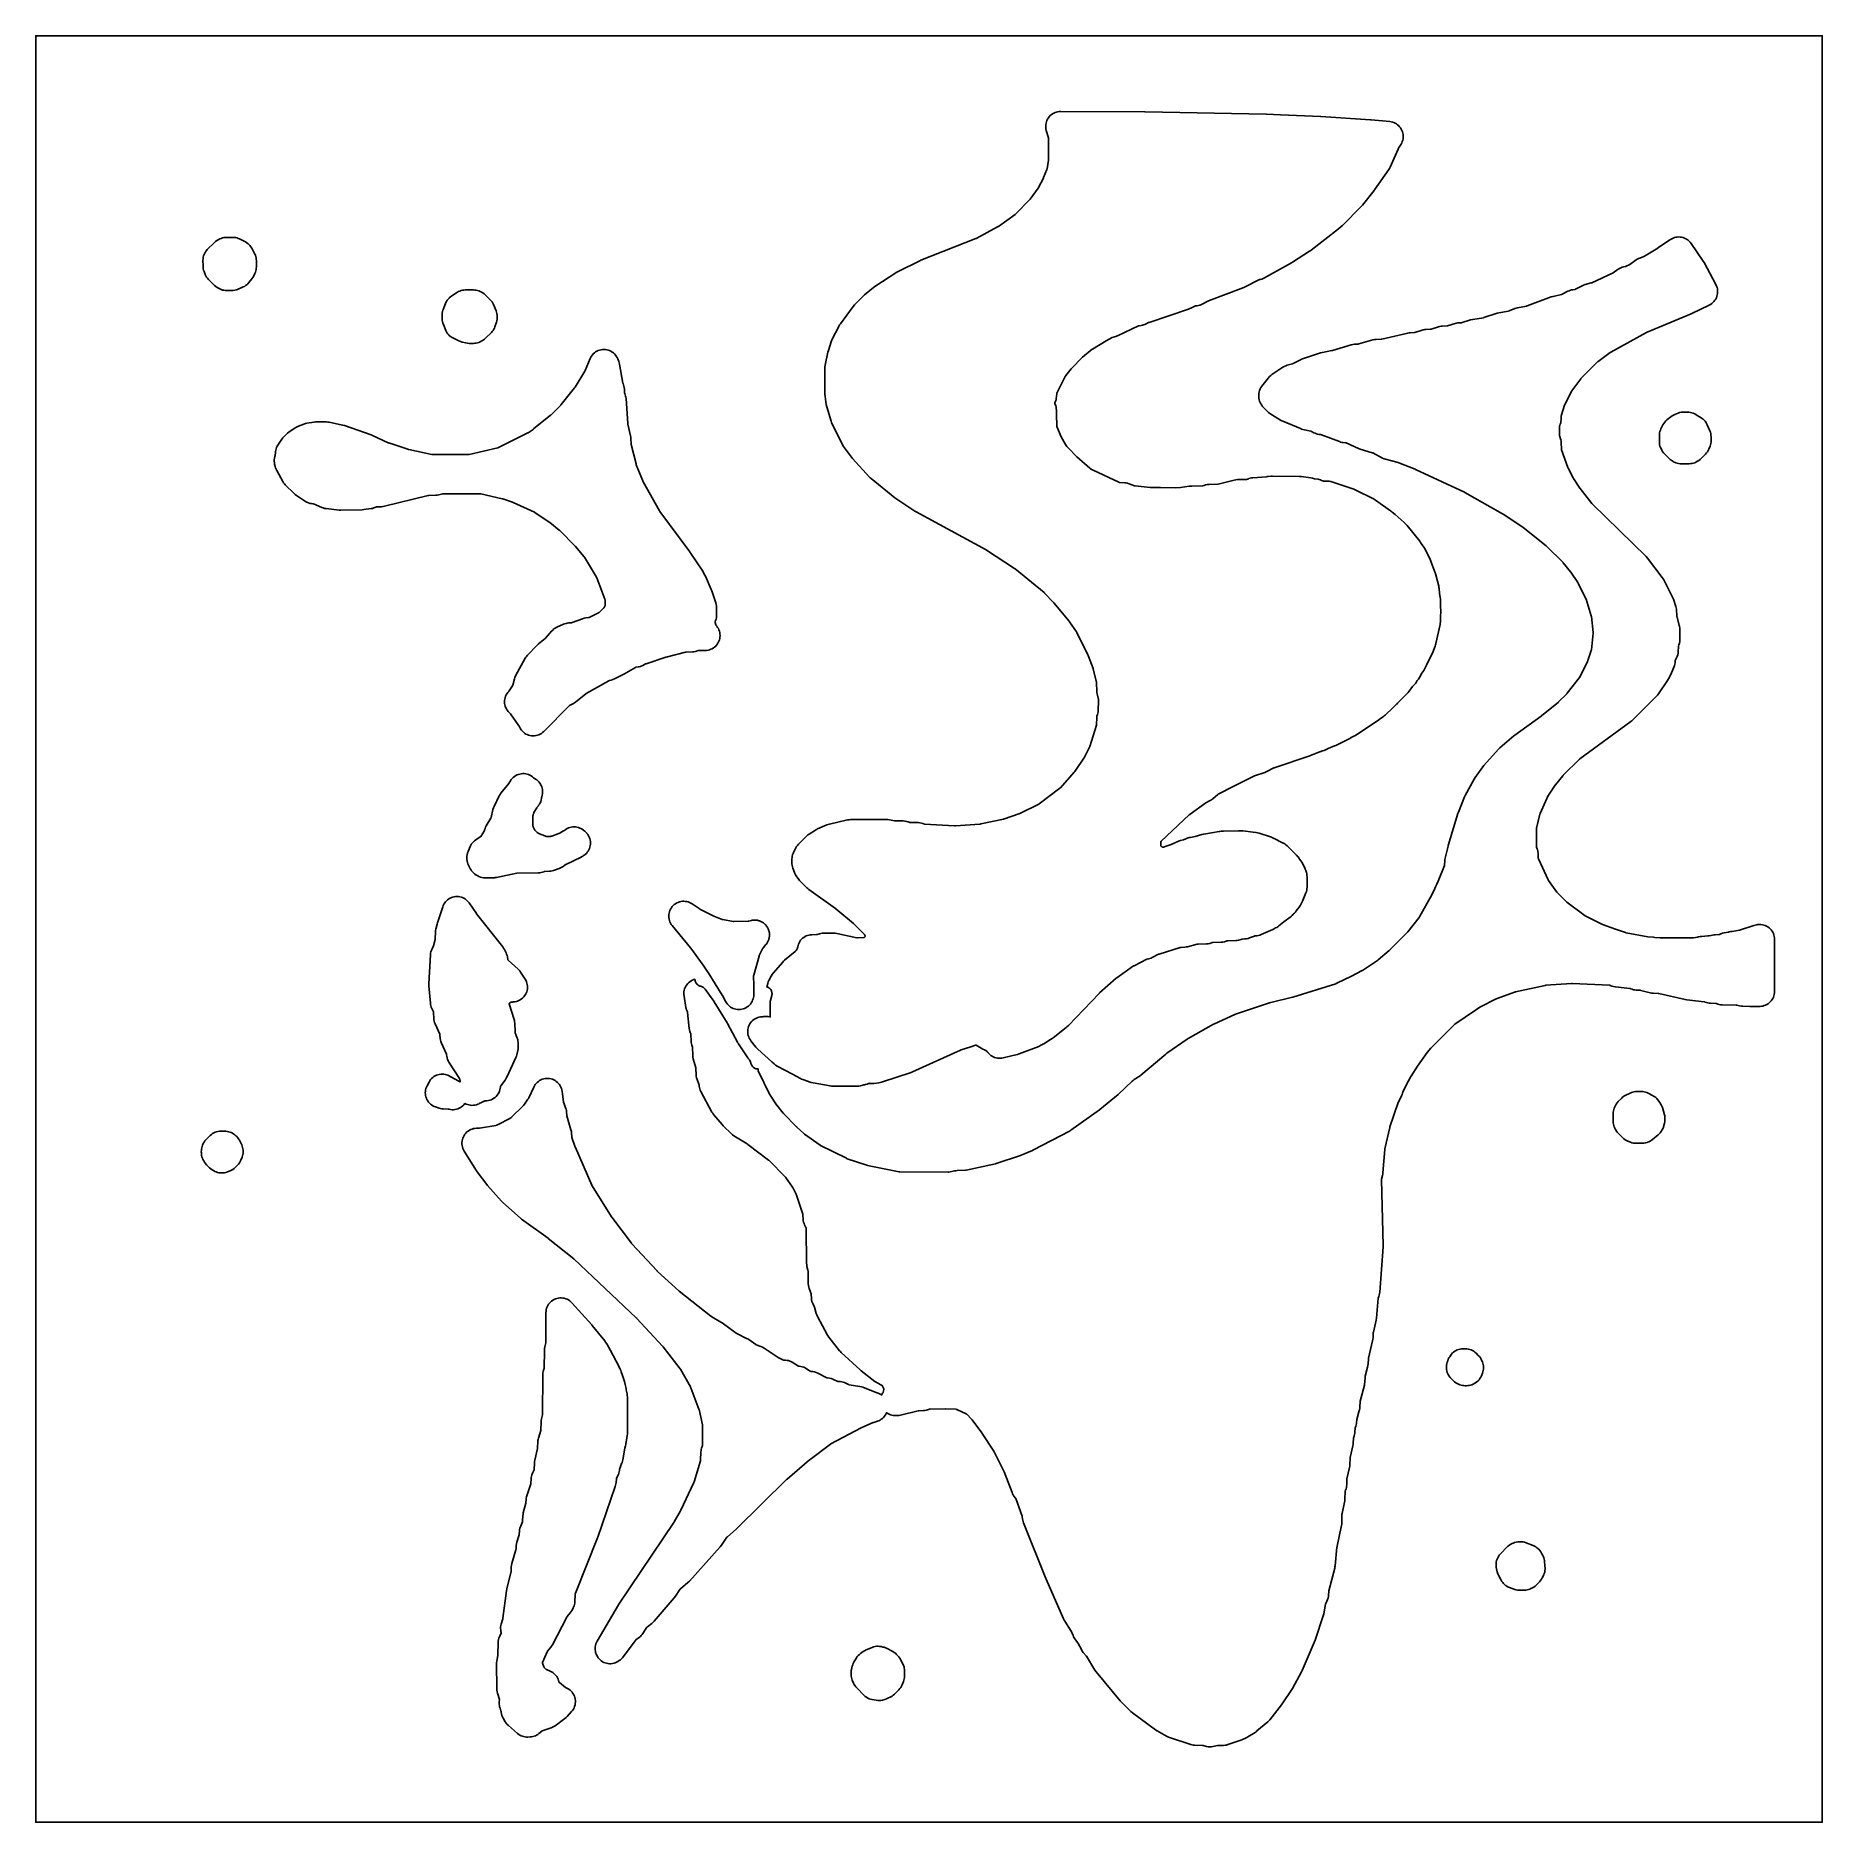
# Model space of a CAD drawing. Header units: millimetres. Extents: x 0 to 300, y 0 to 300.
import ezdxf

# ---------------------------------------------------------------- set-up
doc = ezdxf.new("R2010")
doc.units = ezdxf.units.MM
doc.layers.add('CUT', color=7, linetype='CONTINUOUS')

msp = doc.modelspace()

# ---------------------------------------------------------------- linework, layer by layer
at = {"layer": 'CUT'}
for points in [[(299.9386, 0), (0.0614, 0), (0.0029, 0.0029), (0, 0.0614), (0, 299.9386), (0.0029, 299.9971), (0.0614, 300), (299.9386, 300), (299.9971, 299.9971), (300, 299.9386), (300, 0.0614), (299.9971, 0.0029)], [(123.1635, 140.0867), (123.2556, 140.0102), (123.3397, 139.9249), (123.4148, 139.8316), (123.4803, 139.7313), (123.5355, 139.625), (123.5797, 139.5137), (123.6127, 139.3986), (123.634, 139.2807), (123.6435, 139.1613), (123.641, 139.0416), (123.6265, 138.9227), (123.6004, 138.8058), (123.3774, 138.0016), (123.3446, 137.8579), (123.3289, 137.7392), (123.323, 137.592), (123.3369, 135.3448), (123.3358, 135.285), (123.3332, 135.2265), (123.2278, 135.2574), (122.9972, 135.302), (122.7634, 135.3247), (122.5285, 135.3254), (122.2945, 135.3041), (122.2032, 135.287), (122.137, 135.2782), (122.0482, 135.2753), (121.9756, 135.2765), (121.7264, 135.2557), (121.4805, 135.2102), (121.2405, 135.1403), (121.0086, 135.0468), (120.7872, 134.9305), (120.5785, 134.7928), (120.3846, 134.6349), (120.2075, 134.4584), (120.0489, 134.2651), (119.9104, 134.0569), (119.7933, 133.836), (119.699, 133.6044), (119.6282, 133.3646), (119.5818, 133.1189), (119.5601, 132.8698), (119.5634, 132.6198), (119.5917, 132.3713), (119.6446, 132.127), (119.7217, 131.8891), (119.8222, 131.6601), (119.945, 131.4424), (120.089, 131.2379), (120.9331, 130.1584), (121.0747, 129.9927), (121.2302, 129.84), (123.6356, 127.6754), (124.0114, 127.3372), (124.2462, 127.1501), (124.5017, 126.9926), (127.0519, 125.6242), (128.4163, 124.892), (128.6111, 124.7981), (128.8133, 124.7214), (130.2388, 124.2499), (130.5722, 124.1646), (133.3921, 123.6465), (133.6195, 123.6154), (133.8488, 123.6053), (138.0215, 123.6136), (138.2395, 123.6235), (138.4558, 123.6525), (138.6687, 123.7001), (138.8767, 123.7662), (139.0298, 123.8223), (139.0508, 123.8293), (139.159, 123.8558), (139.3648, 123.8985), (139.5977, 123.9712), (139.8223, 124.0662), (139.8745, 124.0945), (139.982, 124.0707), (140.2277, 124.0412), (140.4752, 124.0362), (140.7219, 124.0556), (141.5638, 124.1641), (141.801, 124.2064), (142.0331, 124.2713), (146.9843, 125.9179), (146.99, 125.9198), (147.2256, 126.0116), (155.3077, 129.6426), (155.3643, 129.6663), (155.4221, 129.6872), (157.0428, 130.2276), (157.8076, 130.4826), (157.8631, 130.4982), (157.9143, 130.4717), (159.026, 129.8279), (159.3045, 129.689), (159.4035, 129.6471), (159.4171, 129.6409), (159.5204, 129.5875), (159.6133, 129.5273), (159.6999, 129.4584), (159.7794, 129.3814), (159.8546, 129.2927), (159.8727, 129.269), (160.028, 129.0856), (160.2003, 128.9179), (160.3878, 128.7676), (160.5889, 128.6359), (160.8017, 128.5242), (161.0242, 128.4334), (161.2544, 128.3644), (161.4903, 128.3178), (161.7294, 128.2941), (161.9698, 128.2935), (162.2091, 128.3159), (162.4451, 128.3613), (164.8276, 128.9388), (164.8456, 128.9432), (165.1505, 129.0381), (168.4384, 130.297), (168.625, 130.3772), (168.8045, 130.4724), (168.9727, 130.5706), (169.1282, 130.6403), (169.3085, 130.7397), (170.4257, 131.4174), (170.6868, 131.5994), (170.851, 131.7303), (173.0451, 133.4678), (173.1359, 133.5502), (173.1518, 133.5629), (173.3982, 133.7876), (178.5842, 139.1929), (178.6187, 139.2274), (178.6546, 139.2605), (181.4309, 141.716), (181.48, 141.7572), (181.5313, 141.7957), (184.3476, 143.7916), (184.3516, 143.7943), (184.4141, 143.8321), (184.4288, 143.8399), (186.5579, 144.9083), (186.5626, 144.9105), (186.6084, 144.9291), (186.6328, 144.9367), (186.6552, 144.9421), (186.8719, 144.9896), (187.0822, 145.0454), (187.2869, 145.1192), (187.4843, 145.2105), (188.5421, 145.7569), (188.5572, 145.7643), (188.6243, 145.7917), (188.6402, 145.797), (192.1943, 146.89), (192.2156, 146.8959), (192.3095, 146.913), (192.3315, 146.9151), (192.9534, 146.9543), (193.1947, 146.9813), (193.4321, 147.0316), (195.048, 147.4569), (195.0693, 147.4618), (195.1627, 147.4751), (195.1845, 147.4762), (196.5764, 147.5105), (196.8605, 147.5338), (197.14, 147.5892), (197.4114, 147.676), (197.5442, 147.7271), (197.5644, 147.7342), (197.6089, 147.7457), (197.6545, 147.752), (197.6758, 147.7531), (199.069, 147.7875), (199.3531, 147.8107), (199.6326, 147.8661), (199.904, 147.953), (200.0368, 148.004), (200.057, 148.0111), (200.1015, 148.0226), (200.1471, 148.029), (200.1684, 148.0301), (201.5426, 148.064), (201.7651, 148.0794), (201.9853, 148.1146), (202.2015, 148.1693), (202.412, 148.243), (202.5154, 148.2845), (202.5347, 148.2916), (202.5773, 148.3035), (202.621, 148.3107), (202.6415, 148.3123), (203.0419, 148.3333), (203.3064, 148.3614), (203.3089, 148.3619), (203.3106, 148.3621), (203.5704, 148.4182), (203.8228, 148.5016), (204.6487, 148.8241), (204.6643, 148.8298), (204.699, 148.8399), (204.7345, 148.8469), (204.7506, 148.849), (205.0323, 148.8788), (205.0482, 148.8805), (205.3032, 148.921), (205.5527, 148.9875), (205.794, 149.0794), (207.7188, 149.9288), (207.9497, 150.0453), (208.0739, 150.1251), (208.2016, 150.1834), (208.3902, 150.2792), (208.5699, 150.3907), (208.7396, 150.5169), (209.5773, 151.1971), (210.6442, 151.9629), (210.8154, 152.0974), (210.9742, 152.2464), (211.1195, 152.4085), (211.2281, 152.5409), (211.3647, 152.6632), (211.5275, 152.8398), (211.6726, 153.0313), (211.887, 153.3444), (212.1351, 153.647), (212.272, 153.8304), (212.3915, 154.0255), (212.4926, 154.2307), (212.4932, 154.2321), (212.6193, 154.4391), (212.7332, 154.6812), (213.2944, 156.0609), (213.3744, 156.2884), (213.4321, 156.5225), (213.4669, 156.761), (213.4786, 157.0018), (213.4793, 158.7571), (213.467, 159.0059), (213.43, 159.2522), (213.3687, 159.4936), (213.2605, 159.8451), (213.1831, 160.0527), (213.1773, 160.0718), (213.168, 160.0932), (213.1589, 160.1176), (213.1485, 160.1379), (213.0597, 160.3416), (212.7027, 161.0444), (212.5932, 161.2382), (212.4669, 161.4215), (212.2218, 161.7451), (212.2186, 161.7504), (212.1036, 161.9284), (211.974, 162.0959), (211.8729, 162.2059), (211.8339, 162.2574), (211.7153, 162.4024), (211.5861, 162.5381), (210.1225, 163.9653), (209.9347, 164.1309), (209.7312, 164.2769), (209.5141, 164.4019), (209.5002, 164.409), (207.8546, 165.2493), (207.6847, 165.3282), (207.5093, 165.3941), (205.4191, 166.0918), (205.4055, 166.0964), (205.1598, 166.1647), (204.9085, 166.2076), (202.6745, 166.4727), (202.3323, 166.4896), (202.2621, 166.4883), (202.2587, 166.4887), (201.9455, 166.5025), (199.4668, 166.4561), (199.1139, 166.4244), (199.0788, 166.4187), (199.0542, 166.4171), (198.832, 166.3826), (198.734, 166.3628), (196.124, 165.9401), (195.8381, 165.8764), (194.6679, 165.5427), (193.9032, 165.3884), (193.7157, 165.343), (193.5322, 165.2833), (192.7623, 164.9993), (192.2207, 164.8448), (191.9134, 164.735), (191.1463, 164.4031), (190.7718, 164.2649), (190.6393, 164.216), (189.8279, 163.9167), (189.3903, 163.7553), (189.1995, 163.7673), (189.1824, 163.7688), (189.146, 163.7744), (189.1158, 163.7959), (189.1029, 163.8065), (188.9657, 163.9243), (188.9519, 163.9367), (188.9246, 163.9654), (188.9225, 164.0049), (188.9228, 164.0235), (188.9516, 164.6521), (188.9529, 164.6699), (188.9583, 164.7076), (188.9834, 164.7362), (188.996, 164.7488), (193.7133, 169.1906), (193.7745, 169.2443), (193.8391, 169.2938), (196.5101, 171.1953), (196.5142, 171.1981), (196.5793, 171.2375), (196.5946, 171.2455), (197.1236, 171.5082), (197.3036, 171.607), (197.4748, 171.7202), (197.6362, 171.8471), (198.528, 172.6095), (198.5458, 172.6238), (198.6279, 172.6783), (198.6479, 172.6891), (200.9593, 173.8469), (204.5343, 175.6375), (204.6054, 175.6703), (204.6784, 175.6983), (206.4059, 176.2958), (206.4094, 176.297), (206.7395, 176.4385), (207.9004, 177.0382), (207.9741, 177.0729), (207.9759, 177.0736), (213.9446, 179.084), (214.0754, 179.1321), (215.1856, 179.5763), (216.103, 179.8943), (216.3446, 179.9925), (217.042, 180.3191), (218.1142, 180.7482), (218.3056, 180.8342), (220.6489, 182.0086), (220.8101, 182.0841), (220.9009, 182.1349), (221.3388, 182.3544), (221.6049, 182.5089), (225.5537, 185.1399), (225.8319, 185.3549), (225.8417, 185.3637), (226.2616, 185.64), (226.4387, 185.7679), (226.604, 185.9109), (227.9424, 187.1749), (228.0177, 187.249), (228.431, 187.6738), (228.4859, 187.7227), (228.6751, 187.9106), (228.8571, 188.1116), (230.4363, 189.7345), (230.6242, 189.9513), (231.2112, 190.7125), (231.5368, 191.0721), (231.6727, 191.2358), (231.7943, 191.4105), (232.002, 191.7378), (232.1714, 191.9575), (232.355, 192.2312), (232.7743, 192.9551), (233.073, 193.4259), (233.197, 193.645), (233.3456, 193.9414), (233.3625, 193.9705), (233.4724, 194.1832), (233.5313, 194.3118), (234.4526, 196.15), (234.5394, 196.343), (234.9995, 197.4952), (235.0687, 197.692), (235.1213, 197.8939), (235.1325, 197.9457), (235.1344, 197.9527), (235.8221, 201.1094), (235.8437, 201.2339), (235.8626, 201.3213), (235.9054, 201.589), (235.919, 201.8598), (235.9167, 202.4486), (235.9506, 203.2323), (235.945, 203.5404), (235.9106, 203.9691), (235.9057, 205.1792), (235.8936, 205.4153), (235.8592, 205.6492), (235.7178, 206.3716), (235.6545, 207.161), (235.6303, 207.3611), (235.5901, 207.5586), (235.1156, 209.4859), (235.0724, 209.6256), (235.0723, 209.6261), (235.0717, 209.628), (235.029, 209.766), (235.0078, 209.8226), (234.6774, 210.7037), (234.6288, 210.8333), (234.5924, 210.9303), (234.5633, 211.0081), (234.2867, 211.7456), (234.2703, 211.7894), (234.1627, 212.0354), (233.2341, 213.8809), (233.111, 214.0979), (232.9669, 214.3015), (232.7732, 214.5481), (232.6662, 214.7424), (232.5544, 214.9262), (232.4272, 215.0997), (230.288, 217.7691), (230.1399, 217.9378), (229.9773, 218.0925), (229.9676, 218.1009), (229.9658, 218.1029), (229.7892, 218.2704), (228.2697, 219.5768), (227.7869, 219.9965), (227.7234, 220.0465), (227.6663, 220.0956), (227.4802, 220.2409), (224.9571, 222.0258), (224.7977, 222.1297), (224.6309, 222.2211), (224.6277, 222.2227), (221.6482, 223.7118), (221.6478, 223.712), (221.3195, 223.8478), (217.6701, 225.0622), (217.4543, 225.1234), (217.4504, 225.1241), (217.4192, 225.1329), (217.1924, 225.1747), (216.9628, 225.1955), (216.2179, 225.2283), (216.2041, 225.2292), (216.2033, 225.2294), (216.2024, 225.2295), (216.1895, 225.2315), (216.158, 225.2365), (216.1291, 225.2461), (216.1129, 225.2527), (215.9231, 225.3356), (215.7286, 225.411), (215.5285, 225.47), (215.3242, 225.5121), (214.7475, 225.606), (214.4196, 225.6929), (214.1047, 225.755), (212.5025, 225.9655), (212.2006, 225.9867), (207.6935, 226.0296), (207.4636, 226.0212), (206.9741, 225.9807), (206.7411, 225.9672), (206.6807, 225.9564), (204.378, 225.7659), (204.1565, 225.7375), (203.9384, 225.6895), (203.7254, 225.6223), (203.6578, 225.5976), (203.6333, 225.59), (203.461, 225.5259), (203.4414, 225.5192), (203.3981, 225.5084), (203.3539, 225.5024), (203.3508, 225.5023), (203.3341, 225.5014), (201.8216, 225.4658), (201.5359, 225.4426), (201.5334, 225.4421), (201.5267, 225.4416), (201.2487, 225.3869), (198.5675, 224.6995), (198.5363, 224.695), (198.5156, 224.6938), (196.9704, 224.6435), (196.7029, 224.6203), (196.4395, 224.5687), (196.1832, 224.4891), (195.9998, 224.4211), (195.9799, 224.4144), (195.9515, 224.4073), (194.1114, 224.3645), (194.0913, 224.363), (194.008, 224.3614), (193.7133, 224.3384), (192.2173, 224.1318), (191.4013, 224.1091), (188.8677, 224.1199), (188.8088, 224.1202), (188.5492, 224.1213), (187.7217, 224.1248), (187.134, 224.1364), (184.6117, 224.4006), (184.6065, 224.4013), (184.5564, 224.4107), (184.531, 224.4179), (184.5087, 224.4257), (183.5923, 224.772), (183.3586, 224.8474), (183.1186, 224.8995), (182.8747, 224.9279), (182.0047, 224.9858), (181.9839, 224.9878), (181.9396, 224.9958), (181.9116, 225.0041), (181.9038, 225.0069), (181.8878, 225.014), (177.5605, 227.0526), (177.1863, 227.2435), (177.177, 227.2504), (176.9813, 227.4052), (174.8388, 229.2797), (173.4749, 230.6719), (173.1686, 231.0029), (173.155, 231.0184), (173.1456, 231.0312), (172.9461, 231.3568), (172.1903, 232.6557), (171.4767, 234.3587), (171.4703, 234.375), (171.4627, 234.3993), (171.459, 234.4115), (171.4548, 234.4466), (171.4538, 234.4679), (171.4099, 236.3286), (171.391, 237.134), (171.3907, 237.1452), (171.3744, 237.3773), (171.3366, 237.6068), (171.2776, 237.8318), (171.1452, 238.2558), (171.1403, 238.2727), (171.1357, 238.2948), (171.1422, 238.3202), (171.1477, 238.3368), (171.262, 238.6537), (171.3319, 238.8805), (171.3437, 238.9376), (171.3821, 239.1109), (171.4112, 239.3427), (171.4574, 239.9331), (171.4593, 239.9512), (171.4594, 239.9519), (171.4667, 239.9675), (172.2357, 241.5215), (172.8847, 242.805), (172.8923, 242.8193), (172.8971, 242.8256), (172.9038, 242.8345), (172.9676, 242.9186), (173.209, 243.237), (173.8731, 244.0834), (175.7678, 246.0248), (175.7786, 246.0341), (177.4063, 247.3468), (177.4289, 247.3613), (179.7723, 248.7486), (180.73, 249.31), (180.7656, 249.3225), (180.7834, 249.3273), (181.1315, 249.4124), (181.3723, 249.4842), (181.6047, 249.5799), (181.6321, 249.5928), (185.1718, 251.2625), (185.1896, 251.2703), (185.2292, 251.2842), (185.2701, 251.2939), (185.2894, 251.2969), (185.6064, 251.338), (185.8242, 251.3761), (186.0378, 251.4332), (186.2455, 251.509), (186.4457, 251.6029), (186.8857, 251.8335), (186.8902, 251.8358), (186.9605, 251.8661), (186.9768, 251.872), (193.6028, 254.0975), (193.7897, 254.1687), (193.9704, 254.2546), (194.6186, 254.5955), (194.6338, 254.603), (194.6676, 254.6171), (194.7029, 254.6247), (194.7199, 254.6272), (195.0235, 254.6645), (195.2411, 254.701), (195.4546, 254.7566), (195.6624, 254.8308), (195.8628, 254.923), (196.8396, 255.4258), (196.8988, 255.4543), (196.9595, 255.4794), (202.8537, 257.733), (203.0987, 257.8421), (205.3905, 259.0136), (205.3953, 259.0159), (205.442, 259.0352), (205.4669, 259.043), (205.4897, 259.0486), (205.6482, 259.0837), (205.8806, 259.147), (206.1058, 259.2323), (206.3218, 259.339), (210.8825, 261.871), (210.8839, 261.8718), (211.0182, 261.952), (213.9119, 263.8043), (214.1079, 263.9435), (214.1341, 263.964), (214.1604, 263.9828), (218.7559, 267.5927), (219.1982, 267.9399), (219.43, 268.1465), (219.4305, 268.147), (219.4313, 268.1477), (222.5924, 271.3373), (222.7725, 271.54), (222.7726, 271.54), (224.7268, 273.9948), (224.8246, 274.1261), (227.1918, 277.5359), (227.3151, 277.7323), (227.4196, 277.9393), (228.7768, 280.9681), (228.8095, 281.0354), (228.8464, 281.1005), (229.2687, 281.7942), (229.3839, 282.0057), (229.4782, 282.2274), (229.5508, 282.4571), (229.6009, 282.6927), (229.628, 282.932), (229.6321, 283.1728), (229.6129, 283.4129), (229.5707, 283.6501), (229.5059, 283.8821), (229.4191, 284.1068), (229.311, 284.322), (229.1827, 284.5259), (229.0354, 284.7165), (228.8705, 284.892), (228.6894, 285.0508), (228.4939, 285.1915), (228.2857, 285.3127), (228.0669, 285.4133), (227.8393, 285.4924), (227.6053, 285.5492), (227.3668, 285.5832), (224.2311, 285.8774), (224.1599, 285.8831), (215.7969, 286.4275), (215.7425, 286.4304), (209.0158, 286.7212), (209.0156, 286.7212), (206.6563, 286.8232), (206.6004, 286.8249), (186.2953, 287.2478), (186.2514, 287.2483), (172.1109, 287.294), (171.8677, 287.283), (171.6267, 287.2483), (171.3902, 287.1903), (171.1605, 287.1097), (170.9397, 287.007), (170.73, 286.8834), (170.5333, 286.74), (170.3514, 286.5781), (170.1862, 286.3992), (170.0391, 286.2052), (169.9117, 285.9978), (169.805, 285.7789), (169.7201, 285.5507), (169.6578, 285.3154), (169.6186, 285.0751), (169.6031, 284.8321), (169.6112, 284.5888), (169.643, 284.3474), (169.6981, 284.1103), (170.0524, 282.8645), (170.0566, 282.8481), (170.0635, 282.8119), (170.067, 282.775), (170.0674, 282.7585), (170.0842, 279.2295), (170.0841, 279.224), (170.0777, 279.1406), (170.0749, 279.1217), (169.827, 277.6671), (169.8231, 277.6477), (169.8, 277.5654), (169.7931, 277.5468), (169.2483, 276.1807), (169.2281, 276.1331), (169.2058, 276.0863), (168.4067, 274.4989), (168.4043, 274.4944), (168.3641, 274.4278), (168.354, 274.4132), (167.0103, 272.5615), (167.0074, 272.5577), (166.96, 272.5014), (166.9485, 272.4892), (164.5373, 270.0534), (164.5334, 270.0497), (164.4707, 269.9959), (164.4557, 269.9846), (161.6498, 267.9852), (161.589, 267.9446), (161.5258, 267.9078), (158.0133, 266.0055), (157.9485, 265.9729), (157.8818, 265.9443), (148.6393, 262.3104), (148.4342, 262.2189), (144.8388, 260.4177), (144.6003, 260.2813), (140.8914, 257.881), (140.6592, 257.711), (139.15, 256.4665), (138.9596, 256.2922), (137.4744, 254.7846), (137.244, 254.515), (135.1181, 251.6355), (134.9985, 251.458), (134.8944, 251.2709), (133.7104, 248.9086), (133.5749, 248.5827), (133.1012, 247.1692), (133.0239, 246.8836), (132.5651, 244.676), (132.5259, 244.4231), (132.5128, 244.1675), (132.5124, 239.8113), (132.5394, 239.4449), (132.7458, 238.0509), (132.8237, 237.7009), (133.5498, 235.2729), (133.6206, 235.0687), (133.7088, 234.8713), (135.451, 231.3863), (135.5517, 231.2042), (135.6672, 231.0312), (136.9853, 229.2236), (137.1558, 229.0145), (139.9906, 225.8976), (140.1298, 225.7562), (140.2798, 225.6263), (144.2881, 222.4247), (144.4568, 222.3011), (147.634, 220.1725), (147.8291, 220.0543), (159.5901, 213.6447), (159.6297, 213.6221), (159.6685, 213.598), (164.3656, 210.5505), (164.4208, 210.5124), (164.4738, 210.4712), (169.3222, 206.4845), (169.3722, 206.441), (169.4197, 206.3948), (170.9229, 204.849), (170.9556, 204.814), (170.9869, 204.7777), (173.5361, 201.6958), (173.5729, 201.6489), (173.6074, 201.6002), (174.7457, 199.9037), (174.7859, 199.8395), (174.8219, 199.7728), (176.6789, 196.0602), (176.7054, 196.0036), (176.7289, 195.9456), (177.5485, 193.761), (177.5713, 193.6943), (177.5901, 193.6264), (178.1296, 191.4279), (178.1338, 191.4083), (178.1454, 191.3227), (178.1465, 191.3028), (178.1838, 189.9611), (178.2001, 189.737), (178.2365, 189.5152), (178.4371, 188.5634), (178.4408, 188.5427), (178.4495, 188.4521), (178.4497, 188.431), (178.4191, 186.5953), (178.4189, 186.5898), (178.4136, 186.5378), (178.4084, 186.5112), (178.4023, 186.4878), (178.2725, 186.0371), (178.2072, 185.7462), (178.177, 185.4496), (178.1307, 184.344), (178.1304, 184.3387), (178.1241, 184.288), (178.1185, 184.2622), (178.1121, 184.2394), (176.9986, 180.6304), (176.9969, 180.6254), (176.9671, 180.5505), (176.9593, 180.5339), (176.1734, 178.9729), (176.1378, 178.9073), (176.0981, 178.844), (174.4968, 176.4612), (174.4502, 176.3966), (174.3995, 176.3354), (172.0845, 173.724), (172.0718, 173.7103), (172.0124, 173.6554), (171.9977, 173.6437), (168.5145, 171.0161), (168.5006, 171.0061), (168.4376, 170.967), (168.4224, 170.959), (165.2636, 169.3789), (165.1874, 169.3441), (165.109, 169.3147), (162.6668, 168.4966), (162.6017, 168.4769), (162.5357, 168.4609), (158.6918, 167.6447), (158.6139, 167.6308), (158.5354, 167.6222), (154.4361, 167.3078), (154.3533, 167.3043), (154.2705, 167.3066), (149.2509, 167.6211), (149.2324, 167.6227), (149.1927, 167.6292), (149.1539, 167.6395), (149.1363, 167.6457), (148.9843, 167.703), (148.7166, 167.7872), (148.441, 167.8408), (148.1612, 167.8632), (146.7799, 167.896), (146.759, 167.897), (146.7143, 167.9031), (146.6706, 167.9142), (146.6508, 167.921), (146.4906, 167.9811), (146.2236, 168.0646), (145.949, 168.1178), (145.6701, 168.1399), (144.2834, 168.1722), (144.2781, 168.1724), (144.197, 168.1808), (144.1787, 168.1839), (143.3526, 168.3448), (143.1097, 168.3798), (142.8645, 168.3908), (136.8452, 168.3661), (136.5714, 168.3499), (136.3011, 168.3038), (133.2888, 167.6189), (133.0749, 167.5601), (132.867, 167.4826), (131.289, 166.8134), (131.0986, 166.723), (130.9165, 166.6169), (129.8724, 165.9479), (129.6492, 165.787), (129.4451, 165.6025), (128.0946, 164.2394), (127.9212, 164.0452), (127.769, 163.834), (127.6396, 163.6081), (127.2611, 162.8597), (127.1701, 162.658), (127.0973, 162.4491), (127.0432, 162.2345), (127.0083, 162.016), (126.9929, 161.7953), (126.9767, 161.1622), (126.9818, 160.9266), (127.009, 160.6926), (127.0582, 160.4622), (127.1288, 160.2375), (127.3967, 159.507), (127.4827, 159.3014), (127.5867, 159.1042), (127.7078, 158.9171), (128.1279, 158.3275), (128.2586, 158.1598), (128.403, 158.0037), (128.6538, 157.7548), (128.699, 157.7061), (128.9963, 157.415), (129.4889, 156.9262), (129.6321, 156.7948), (129.6597, 156.7731), (129.6903, 156.7453), (129.8378, 156.6302), (134.2837, 153.4222), (134.3024, 153.4083), (134.3111, 153.4018), (134.3383, 153.3803), (137.338, 150.9345), (137.3385, 150.9341), (137.3472, 150.9257), (138.8349, 149.4096), (139.1469, 149.0895), (139.1505, 149.0857), (139.1724, 149.0575), (139.1962, 149.0188), (139.2057, 149), (139.2152, 148.9796), (139.279, 148.828), (139.2856, 148.8112), (139.2948, 148.7812), (139.2944, 148.7796), (139.2938, 148.7771), (139.2931, 148.7746), (139.2907, 148.7654), (139.2757, 148.7428), (139.2647, 148.7285), (139.1697, 148.6119), (139.1585, 148.5988), (139.1328, 148.5726), (139.0964, 148.5674), (139.0792, 148.5661), (137.9877, 148.5114), (137.9823, 148.5112), (137.9307, 148.5129), (137.9042, 148.5162), (137.8807, 148.5206), (134.5103, 149.2393), (134.251, 149.2805), (133.9889, 149.2943), (132.3104, 149.2943), (132.0779, 149.2835), (131.8474, 149.2511), (131.621, 149.1974), (131.2147, 149.0808), (131.2097, 149.0795), (131.1614, 149.0697), (131.1361, 149.0668), (131.1133, 149.0655), (130.329, 149.0412), (130.0887, 149.0221), (129.8514, 148.98), (129.6192, 148.9152), (129.3944, 148.8283), (129.1789, 148.7202), (128.9749, 148.5919), (128.7842, 148.4445), (128.6086, 148.2794), (128.4496, 148.0982), (128.3089, 147.9025), (128.1877, 147.6942), (128.0871, 147.4752), (128.008, 147.2475), (127.9513, 147.0132), (127.9227, 146.8644), (127.8911, 146.7576), (127.8492, 146.6544), (127.7973, 146.5557), (127.736, 146.4627), (127.6658, 146.3761), (127.5836, 146.2928), (127.5693, 146.2796), (127.523, 146.2392), (125.7267, 144.7462), (125.5716, 144.606), (125.4288, 144.4533), (123.8285, 142.5918), (123.649, 142.356), (123.4986, 142.1006), (123.1118, 141.3445), (123.0082, 141.1138), (122.9284, 140.8738), (122.7642, 140.2816), (122.8481, 140.2563), (122.9587, 140.2104), (123.0642, 140.1537)], [(28.0921, 262.5516), (28.0819, 262.3035), (28.0907, 261.3072), (28.1039, 261.0719), (28.1392, 260.8388), (28.1963, 260.6101), (28.2747, 260.3877), (28.4697, 259.9081), (28.575, 259.682), (28.7024, 259.4675), (28.8505, 259.2668), (29.0178, 259.0818), (30.0366, 258.0631), (30.2359, 257.8841), (30.4531, 257.7275), (30.6859, 257.595), (30.9337, 257.471), (31.1471, 257.3765), (31.3683, 257.3022), (31.5956, 257.2489), (31.8267, 257.2171), (32.0599, 257.2069), (32.9192, 257.2095), (33.1695, 257.2229), (33.4172, 257.2612), (33.6598, 257.3242), (33.8949, 257.4111), (34.8186, 257.8063), (35.0405, 257.9145), (35.2507, 258.044), (35.447, 258.1937), (35.6276, 258.3619), (35.7907, 258.5472), (36.3086, 259.1973), (36.4693, 259.4239), (36.604, 259.667), (36.8025, 260.0779), (36.8918, 260.2862), (36.9618, 260.5017), (37.012, 260.7226), (37.042, 260.9472), (37.0516, 261.1736), (37.0483, 262.2334), (37.0371, 262.4621), (37.005, 262.6888), (36.9523, 262.9116), (36.8794, 263.1287), (36.787, 263.3381), (36.4007, 264.1155), (36.2676, 264.3504), (36.11, 264.5696), (35.9297, 264.7706), (35.6636, 265.0367), (35.456, 265.2223), (35.2291, 265.3837), (34.9857, 265.5188), (34.226, 265.8868), (34.0189, 265.9759), (33.8046, 266.0459), (33.5848, 266.0963), (33.3614, 266.1268), (33.1361, 266.1369), (32.0216, 266.1369), (31.7901, 266.1262), (31.5607, 266.0941), (31.3351, 266.0408), (31.1155, 265.9669), (30.9037, 265.8731), (30.6512, 265.7468), (30.4188, 265.6147), (30.2019, 265.4585), (30.0029, 265.28), (28.8156, 264.0948), (28.6488, 263.9108), (28.501, 263.7112), (28.3738, 263.4979), (28.2684, 263.273), (28.1858, 263.0388), (28.1268, 262.7976)], [(120.9321, 126.5437), (120.8229, 126.5822), (120.7179, 126.6311), (120.6181, 126.6899), (120.5244, 126.758), (120.4377, 126.8349), (120.3589, 126.9197), (120.2886, 127.0118), (120.2274, 127.1102), (120.1761, 127.214), (120.135, 127.3223), (120.1046, 127.434), (120.0811, 127.5402), (120.041, 127.6624), (119.9891, 127.78), (119.9257, 127.8919), (119.8345, 128.0214), (119.7199, 128.1679), (119.7065, 128.1853), (119.679, 128.2218), (119.666, 128.2395), (119.6441, 128.2697), (119.6314, 128.2876), (119.6052, 128.3251), (119.5929, 128.3432), (117.9975, 130.7235), (117.9814, 130.7481), (117.9486, 130.7998), (117.9331, 130.8248), (117.9073, 130.8677), (117.8925, 130.8931), (117.8622, 130.9463), (117.848, 130.972), (116.1428, 134.1499), (116.0861, 134.2484), (113.9275, 137.7506), (113.8516, 137.8645), (112.4011, 139.8774), (112.302, 140.0014), (112.2119, 140.0937), (112.1132, 140.1765), (112.0067, 140.2492), (111.8936, 140.3109), (111.7749, 140.3611), (111.6445, 140.4016), (111.5433, 140.4276), (111.4309, 140.4687), (111.3233, 140.5209), (111.2213, 140.5835), (111.1261, 140.6559), (111.0386, 140.7375), (110.9596, 140.8273), (110.89, 140.9246), (110.8304, 141.0284), (110.7814, 141.1375), (110.7436, 141.251), (110.7172, 141.3677), (110.7026, 141.4864), (110.7009, 141.5604), (110.4845, 141.4946), (110.2554, 141.3993), (110.0368, 141.2818), (109.831, 141.1431), (109.64, 140.9848), (109.4655, 140.8082), (109.3095, 140.6153), (109.1733, 140.4078), (109.0584, 140.1879), (108.9659, 139.9576), (108.8966, 139.7193), (108.8513, 139.4754), (108.8304, 139.2281), (108.8342, 138.98), (108.8625, 138.7334), (109.1754, 136.8426), (109.2221, 136.6223), (109.2885, 136.4071), (109.3739, 136.1988), (109.4268, 136.085), (109.4349, 136.0661), (109.4489, 136.0243), (109.4584, 135.9812), (109.4611, 135.9609), (109.7485, 133.2684), (109.7837, 133.0401), (109.8397, 132.8159), (109.9162, 132.5979), (109.997, 132.3977), (110.0029, 132.3821), (110.0134, 132.3477), (110.0175, 132.3124), (110.0183, 132.2956), (110.0505, 131.1547), (110.0664, 130.9355), (110.1015, 130.7185), (110.1554, 130.5054), (110.2279, 130.2979), (110.2743, 130.1817), (110.2763, 130.1765), (110.2907, 130.1294), (110.2941, 130.1002), (110.2954, 130.0754), (110.3319, 128.7826), (110.3564, 128.4971), (110.4134, 128.2162), (110.8228, 126.6626), (110.8274, 126.6429), (110.8405, 126.5563), (110.8419, 126.536), (110.8832, 125.5467), (110.9099, 125.2722), (110.9667, 125.0023), (111.0528, 124.7403), (111.3624, 123.9489), (111.3642, 123.944), (111.3787, 123.8959), (111.384, 123.8704), (111.3873, 123.8473), (111.4173, 123.5975), (111.4559, 123.3674), (111.5158, 123.142), (111.5964, 122.9231), (111.6971, 122.7126), (113.5477, 119.2673), (113.6778, 119.0518), (113.829, 118.8505), (115.2446, 117.1507), (115.4289, 116.9523), (116.8174, 115.6112), (117.0217, 115.4343), (117.2438, 115.2804), (119.4865, 113.9001), (119.5366, 113.8675), (119.5849, 113.8325), (123.0247, 111.2068), (123.087, 111.1559), (123.1456, 111.1009), (125.8083, 108.4298), (125.8121, 108.4257), (125.8669, 108.3608), (125.8783, 108.3452), (127.0777, 106.6201), (127.1241, 106.5479), (127.1652, 106.4726), (127.6679, 105.4667), (127.7029, 105.39), (127.7324, 105.311), (128.7971, 102.1175), (128.7986, 102.1125), (128.8107, 102.0636), (128.8146, 102.0379), (128.8168, 102.0146), (128.8696, 101.2395), (128.8975, 101.0003), (128.9484, 100.7648), (129.0216, 100.5354), (129.1166, 100.314), (129.3407, 99.8543), (129.3492, 99.8356), (129.3641, 99.7939), (129.3695, 99.7499), (129.3703, 99.7293), (129.442, 93.9029), (129.4615, 93.6203), (129.5129, 93.3417), (129.67, 92.697), (129.6744, 92.6766), (129.6859, 92.5873), (129.6868, 92.5665), (129.7231, 90.434), (129.7436, 90.1545), (129.7952, 89.8791), (129.8773, 89.6112), (130.2051, 88.7227), (130.2112, 88.7048), (130.2214, 88.6654), (130.2275, 88.6251), (130.229, 88.6062), (130.26, 87.9977), (130.2877, 87.7335), (130.3432, 87.4738), (130.4259, 87.2213), (130.535, 86.9791), (130.7245, 86.6117), (130.7328, 86.5946), (130.7629, 86.5183), (130.7685, 86.5002), (131.0628, 85.4542), (131.1529, 85.1912), (131.2716, 84.9398), (132.9664, 81.8143), (133.0744, 81.6337), (133.1973, 81.4628), (134.9844, 79.185), (135.1159, 79.0307), (135.2594, 78.8876), (138.4491, 75.9558), (138.6032, 75.8252), (140.9044, 74.0301), (141.1075, 73.8873), (141.3237, 73.7653), (142.0327, 73.4107), (142.0497, 73.4016), (142.0845, 73.3794), (142.1075, 73.3451), (142.1169, 73.3282), (142.4039, 72.7828), (142.4125, 72.7655), (142.4278, 72.7271), (142.422, 72.6862), (142.4177, 72.6674), (142.311, 72.2424), (142.3064, 72.2255), (142.2935, 72.1895), (142.2554, 72.1248), (142.2011, 72.0417), (142.0875, 71.8238), (142.0459, 71.7205), (141.9115, 71.8172), (141.7006, 71.9397), (141.4787, 72.0411), (141.2798, 72.1094), (141.2416, 72.1234), (138.9086, 73.0362), (138.6617, 73.1182), (138.4076, 73.1742), (136.62, 73.4713), (136.6015, 73.4749), (136.5624, 73.4855), (136.5246, 73.5), (136.5075, 73.508), (136.0416, 73.742), (135.8159, 73.8417), (135.5813, 73.9188), (135.3404, 73.9723), (135.0953, 74.0017), (134.6828, 74.0308), (134.6639, 74.0326), (134.6236, 74.0396), (134.5855, 74.0546), (134.5684, 74.0629), (134.0976, 74.3063), (133.8363, 74.4229), (133.5634, 74.5089), (133.2824, 74.5632), (132.9466, 74.6083), (132.9256, 74.6117), (132.881, 74.623), (132.8381, 74.6392), (132.8189, 74.6484), (131.3261, 75.4161), (131.0662, 75.5316), (130.7948, 75.6168), (130.5155, 75.6707), (130.1744, 75.7165), (130.1543, 75.7198), (130.1116, 75.7303), (130.0723, 75.7499), (130.0548, 75.7605), (129.4326, 76.1605), (129.2034, 76.2913), (128.9616, 76.3972), (128.71, 76.477), (128.4514, 76.5299), (128.1805, 76.5705), (128.1623, 76.5737), (128.1238, 76.5835), (128.088, 76.6005), (128.0719, 76.6097), (127.0266, 77.2413), (126.822, 77.3523), (126.6079, 77.4438), (126.3863, 77.5149), (126.159, 77.5652), (125.928, 77.5941), (125.5745, 77.6216), (125.5577, 77.6233), (125.5218, 77.6294), (125.4879, 77.6417), (125.4723, 77.6486), (124.9932, 77.8729), (124.9187, 77.9111), (124.8471, 77.9544), (122.2976, 79.6193), (122.0431, 79.765), (121.7732, 79.8798), (121.0047, 80.1549), (120.9888, 80.161), (120.9551, 80.1767), (120.9229, 80.1954), (120.9091, 80.2047), (119.7252, 81.0465), (119.5539, 81.158), (119.374, 81.2552), (117.7064, 82.07), (117.7015, 82.0726), (117.6289, 82.1159), (117.6131, 82.1268), (115.263, 83.8397), (115.0479, 83.9802), (113.5262, 84.8658), (113.4542, 84.9112), (113.3855, 84.9617), (108.0278, 89.207), (107.9963, 89.2329), (107.9657, 89.2598), (104.4075, 92.4988), (104.3704, 92.5342), (104.3347, 92.5711), (100.1062, 97.1442), (100.0657, 97.1904), (100.0276, 97.2385), (96.7502, 101.6108), (96.7229, 101.6487), (96.6971, 101.6877), (93.4115, 106.8715), (93.409, 106.8757), (93.3738, 106.9413), (93.3667, 106.9567), (90.6138, 113.2817), (90.5935, 113.3313), (90.5754, 113.3819), (90.0331, 115.0157), (90.0315, 115.0208), (90.0194, 115.0704), (90.0155, 115.0965), (90.0134, 115.1201), (89.9752, 115.7253), (89.9431, 115.9968), (89.8815, 116.2632), (89.2037, 118.6039), (89.1987, 118.6232), (89.1836, 118.708), (89.1817, 118.7279), (89.1449, 119.2555), (89.1146, 119.5059), (89.0593, 119.752), (88.9795, 119.9913), (88.6586, 120.8128), (88.6509, 120.8343), (88.6264, 120.9298), (88.6228, 120.9523), (88.3918, 122.7293), (88.3477, 122.9734), (88.2796, 123.2119), (88.1882, 123.4425), (88.0743, 123.6629), (87.9393, 123.8709), (87.7842, 124.0645), (87.6108, 124.2418), (87.4206, 124.4011), (87.2156, 124.5407), (86.9977, 124.6593), (86.7692, 124.7557), (86.5322, 124.829), (86.2892, 124.8785), (86.0424, 124.9037), (85.7944, 124.9042), (85.5475, 124.8802), (85.3042, 124.8319), (85.0669, 124.7596), (84.8379, 124.6642), (84.6196, 124.5466), (84.4139, 124.4079), (84.223, 124.2496), (84.0487, 124.0731), (83.8928, 123.8802), (83.7568, 123.6728), (83.6419, 123.4529), (82.8172, 121.6622), (82.7882, 121.6034), (82.7785, 121.585), (82.7116, 121.4725), (82.7001, 121.4552), (82.6623, 121.4017), (81.9355, 120.4284), (81.9067, 120.3913), (81.8973, 120.3797), (81.8357, 120.3089), (81.8255, 120.298), (81.7927, 120.2644), (79.9135, 118.4089), (79.868, 118.3661), (79.8532, 118.3529), (79.7604, 118.278), (79.6606, 118.2128), (79.6435, 118.2028), (79.5887, 118.1726), (77.6317, 117.1567), (77.5741, 117.1286), (77.5556, 117.1202), (77.442, 117.0753), (77.3244, 117.0423), (77.3046, 117.0378), (77.2417, 117.0253), (74.5357, 116.5577), (74.4743, 116.5487), (74.4548, 116.5463), (74.3368, 116.5378), (74.1565, 116.5427), (74.1564, 116.5406), (74.0105, 116.5445), (73.7604, 116.5261), (73.5134, 116.4828), (73.272, 116.4149), (73.0386, 116.3232), (72.8156, 116.2085), (72.6052, 116.0721), (72.4095, 115.9153), (72.2305, 115.7397), (72.07, 115.547), (71.9295, 115.3393), (71.8107, 115.1185), (71.7145, 114.8869), (71.642, 114.6468), (71.594, 114.4007), (71.5708, 114.151), (71.5728, 113.9002), (71.5998, 113.6509), (71.6517, 113.4056), (71.728, 113.1667), (71.8278, 112.9366), (71.9501, 112.7177), (74.0265, 109.4041), (74.1511, 109.2233), (75.7679, 107.0861), (75.8896, 106.9374), (78.2218, 104.3023), (78.4231, 104.0995), (81.3829, 101.4405), (81.5903, 101.2733), (86.0226, 98.0734), (86.0482, 98.0544), (86.0733, 98.0347), (90.335, 94.5973), (90.37, 94.5679), (90.4038, 94.5373), (100.83, 84.7211), (100.8579, 84.694), (100.8849, 84.666), (105.3131, 79.9159), (105.3491, 79.8755), (105.3832, 79.8335), (108.2384, 76.1511), (108.2413, 76.1472), (108.2825, 76.0852), (108.291, 76.0706), (109.9259, 73.1157), (109.9637, 73.0412), (109.9963, 72.9643), (111.3643, 69.3847), (111.366, 69.3801), (111.3874, 69.3087), (111.3913, 69.2922), (111.9387, 66.7298), (111.9423, 66.7106), (111.9513, 66.6271), (111.9518, 66.6077), (111.9633, 63.3839), (111.9629, 63.3657), (111.9593, 63.3268), (111.9519, 63.2884), (111.9472, 63.2709), (111.809, 62.8018), (111.7592, 62.603), (111.7259, 62.4009), (111.7092, 62.1966), (111.6522, 60.7893), (111.6518, 60.7839), (111.6456, 60.7332), (111.64, 60.7074), (111.6336, 60.6845), (110.5588, 57.1884), (110.5316, 57.1099), (110.4991, 57.0334), (108.3266, 52.3923), (108.3037, 52.3459), (108.2787, 52.3005), (107.1976, 50.4329), (107.1772, 50.3988), (107.1556, 50.3655), (97.9414, 36.6421), (97.8584, 36.5096), (94.2825, 30.3889), (94.1692, 30.171), (94.0779, 29.9431), (94.0093, 29.7074), (93.9641, 29.466), (93.9429, 29.2214), (93.9458, 28.9759), (93.9727, 28.7318), (94.0235, 28.4916), (94.0975, 28.2575), (94.1942, 28.0318), (94.3126, 27.8166), (94.4515, 27.6141), (94.6095, 27.4263), (94.7853, 27.2548), (94.977, 27.1014), (95.1828, 26.9675), (95.4008, 26.8545), (95.6288, 26.7634), (95.8647, 26.6951), (96.1061, 26.6503), (96.3508, 26.6294), (96.5963, 26.6326), (96.8403, 26.6598), (97.0805, 26.7109), (97.3145, 26.7853), (97.5401, 26.8822), (97.755, 27.0009), (97.9574, 27.14), (98.1699, 27.3021), (98.3486, 27.4522), (98.5126, 27.6182), (98.6603, 27.7988), (100.69, 30.5301), (100.701, 30.5442), (100.7267, 30.5727), (100.7551, 30.5987), (100.7691, 30.6098), (101.3616, 31.0569), (101.5309, 31.1967), (101.6872, 31.3508), (101.8294, 31.518), (101.9564, 31.697), (102.6342, 32.7473), (102.6373, 32.7519), (102.6672, 32.7908), (102.6889, 32.8105), (102.7082, 32.8258), (103.4413, 33.3799), (103.645, 33.5516), (103.8292, 33.744), (107.2202, 37.6862), (107.4244, 37.9592), (108.1692, 39.1113), (108.1799, 39.1268), (108.2052, 39.1586), (108.2337, 39.1876), (108.2478, 39.2), (109.5121, 40.2549), (109.769, 40.5023), (114.946, 46.2562), (115.1479, 46.5125), (116.0687, 47.8525), (116.0718, 47.8568), (116.1041, 47.8964), (116.1226, 47.9153), (116.1401, 47.9312), (117.6311, 49.2159), (117.7544, 49.3296), (126.0969, 57.5553), (126.1259, 57.5829), (126.1557, 57.6095), (129.9582, 60.8859), (129.9896, 60.912), (130.0219, 60.937), (133.4502, 63.5041), (133.4542, 63.507), (133.5176, 63.5475), (133.5325, 63.5558), (138.6368, 66.2569), (138.6826, 66.2799), (138.7293, 66.3009), (140.6322, 67.1073), (140.6763, 67.1249), (140.7211, 67.1408), (141.341, 67.347), (141.5684, 67.4352), (141.7862, 67.5452), (141.9923, 67.6759), (142.1846, 67.826), (142.3613, 67.9941), (142.5209, 68.1787), (142.6617, 68.378), (142.7824, 68.59), (142.865, 68.7752), (142.8948, 68.7514), (143.1008, 68.6175), (143.3191, 68.5045), (143.5474, 68.4134), (143.7835, 68.3452), (144.0251, 68.3005), (144.27, 68.2798), (144.5158, 68.2832), (144.7916, 68.3006), (145.0048, 68.3233), (145.2153, 68.3641), (148.2062, 69.079), (148.2237, 69.0828), (148.3, 69.0935), (148.3179, 69.0947), (149.0758, 69.1286), (149.304, 69.1494), (149.5293, 69.1909), (149.7499, 69.2529), (150.0685, 69.3584), (150.0871, 69.364), (150.1281, 69.373), (150.1697, 69.3777), (150.1892, 69.3784), (152.7642, 69.4004), (152.7817, 69.4004), (152.8191, 69.3997), (154.5368, 69.3413), (154.5554, 69.3402), (154.5952, 69.3348), (154.6331, 69.3217), (154.6502, 69.3143), (156.2549, 68.5735), (156.2701, 68.566), (156.3017, 68.5478), (156.3292, 68.5245), (156.3415, 68.5126), (157.1252, 67.7164), (157.1789, 67.6581), (157.2286, 67.5963), (158.899, 65.3734), (158.9249, 65.3377), (158.9494, 65.301), (160.8813, 62.2897), (160.914, 62.2357), (160.9437, 62.1801), (162.5567, 58.9617), (162.5809, 58.9104), (162.6026, 58.8581), (163.9591, 55.3566), (164.0468, 55.1566), (164.1516, 54.965), (164.2728, 54.7833), (164.516, 54.451), (164.5261, 54.4364), (164.5456, 54.4037), (164.562, 54.3692), (164.5684, 54.3527), (165.6394, 51.4077), (165.6465, 51.386), (165.6687, 51.29), (165.6718, 51.2674), (165.706, 50.945), (165.7405, 50.7185), (165.7957, 50.4961), (165.871, 50.2797), (169.6201, 40.9105), (169.6519, 40.8347), (172.5848, 34.1517), (172.6784, 33.9608), (172.788, 33.7785), (173.8909, 32.1085), (173.9025, 32.0899), (173.945, 32.0056), (173.9531, 31.9853), (174.1839, 31.3544), (174.2666, 31.1556), (174.366, 30.9646), (174.4815, 30.7829), (174.6122, 30.6118), (174.9966, 30.1511), (175.0102, 30.1337), (175.0624, 30.0536), (175.0728, 30.0341), (175.5839, 29.0015), (175.7335, 28.7402), (175.9134, 28.4988), (176.3685, 27.9592), (176.3715, 27.9554), (176.4147, 27.8959), (176.4238, 27.8818), (177.8486, 25.5484), (178.0596, 25.2535), (182.0837, 20.4112), (182.2608, 20.2194), (183.8997, 18.6207), (184.159, 18.4002), (188.0465, 15.5257), (188.2917, 15.3657), (189.9083, 14.4412), (190.1298, 14.3287), (190.3615, 14.2388), (193.9427, 13.0496), (194.1738, 12.985), (194.41, 12.9428), (194.6491, 12.9235), (195.9019, 12.8826), (195.9199, 12.8816), (195.997, 12.8717), (196.0147, 12.8681), (196.6245, 12.729), (196.888, 12.6836), (197.1549, 12.6665), (197.4221, 12.6781), (197.6865, 12.7182), (198.4249, 12.8708), (198.4303, 12.8718), (198.5125, 12.8819), (198.5313, 12.883), (199.4731, 12.9131), (199.711, 12.9321), (199.9459, 12.9737), (200.1759, 13.0375), (202.2061, 13.7066), (202.541, 13.8446), (203.3773, 14.2626), (203.5671, 14.3679), (204.7614, 15.1005), (204.9233, 15.2088), (205.0763, 15.3292), (206.8746, 16.8627), (207.0527, 17.0302), (207.2135, 17.2144), (209.2073, 19.7361), (209.3231, 19.8949), (210.9217, 22.2805), (211.0378, 22.4717), (212.559, 25.2504), (212.6703, 25.4809), (214.8182, 30.5831), (214.8858, 30.7628), (216.1926, 34.6848), (216.2751, 34.9992), (216.5953, 36.651), (216.5991, 36.6683), (216.6098, 36.705), (216.624, 36.7404), (216.6317, 36.7564), (216.8283, 37.1391), (216.937, 37.3814), (217.0193, 37.634), (217.0743, 37.8938), (217.1015, 38.158), (217.1312, 38.7583), (217.1326, 38.7773), (217.145, 38.8589), (217.1493, 38.8775), (218.1344, 42.6943), (218.1754, 42.8826), (218.2017, 43.0736), (218.5105, 46.2032), (218.5193, 46.2718), (218.5321, 46.3398), (219.2399, 49.5905), (219.2788, 49.8194), (219.2962, 50.0509), (219.3442, 51.7288), (219.3452, 51.7471), (219.3551, 51.8257), (219.3588, 51.8437), (219.7943, 53.7587), (219.8365, 53.9964), (219.8554, 54.237), (219.8974, 55.6137), (219.8983, 55.631), (219.9029, 55.668), (219.914, 55.7031), (219.9205, 55.7194), (219.9471, 55.7825), (220.0256, 55.9948), (220.0845, 56.2133), (220.1235, 56.4362), (220.1421, 56.6618), (220.1759, 57.5724), (220.177, 57.5902), (220.1871, 57.6664), (220.1907, 57.6838), (220.6246, 59.5683), (220.6674, 59.8059), (220.687, 60.0466), (220.7225, 61.1196), (220.7236, 61.1376), (220.7336, 61.2148), (220.7372, 61.2325), (221.186, 63.1955), (221.2261, 63.4164), (221.2463, 63.64), (221.286, 64.5197), (221.2872, 64.5373), (221.2924, 64.5748), (221.3046, 64.6107), (221.3115, 64.6269), (221.3184, 64.6424), (221.4044, 64.8612), (221.4694, 65.0872), (221.5129, 65.3182), (221.5346, 65.5523), (221.5628, 66.1792), (221.5641, 66.1974), (221.5697, 66.2364), (221.5828, 66.2736), (221.6024, 66.3184), (221.601, 66.319), (221.6738, 66.4966), (221.7427, 66.7248), (221.7896, 66.9586), (221.814, 67.1958), (221.8325, 67.5343), (221.8341, 67.5536), (221.8471, 67.6357), (221.8516, 67.6544), (222.1863, 68.9146), (222.2748, 69.2478), (222.3297, 69.5102), (222.3561, 69.777), (222.3935, 70.6061), (222.3949, 70.6258), (222.4077, 70.7102), (222.4122, 70.7295), (223.1026, 73.3733), (223.1548, 73.6255), (223.1807, 73.8816), (223.2241, 74.7604), (223.2256, 74.7801), (223.2388, 74.8645), (223.2433, 74.8838), (223.6594, 76.4483), (223.7144, 76.7111), (223.7409, 76.9782), (223.7786, 77.8132), (223.7798, 77.831), (223.7905, 77.9071), (223.7942, 77.9245), (224.4973, 80.869), (224.5414, 81.1027), (224.5632, 81.3395), (224.6009, 82.195), (224.602, 82.2119), (224.6118, 82.2845), (224.6152, 82.3011), (225.0761, 84.3215), (225.1286, 84.6521), (225.4349, 88.0354), (225.437, 88.0538), (225.4445, 88.0929), (225.4558, 88.1312), (225.4624, 88.1485), (225.5166, 88.2818), (225.6023, 88.5291), (225.6618, 88.7841), (225.6942, 89.0439), (226.2414, 96.6385), (226.2471, 96.8789), (225.9796, 107.8817), (225.9796, 107.8995), (225.9823, 107.9378), (225.9886, 107.9756), (225.9928, 107.993), (226.1588, 108.6165), (226.1592, 108.6177), (226.2072, 108.8376), (226.2354, 109.061), (226.5495, 112.9734), (226.5588, 113.0525), (226.5685, 113.1035), (227.3796, 116.6438), (227.394, 116.7001), (227.4111, 116.7556), (228.7925, 120.8869), (228.8031, 120.9158), (228.8092, 120.9305), (228.8167, 120.9457), (229.3642, 122.0057), (229.4556, 122.2032), (229.5294, 122.4078), (229.5851, 122.6181), (229.5858, 122.6211), (230.0608, 123.6493), (230.5151, 124.4796), (230.8643, 125.1179), (230.9265, 125.2317), (230.9615, 125.2956), (232.057, 126.9939), (233.6461, 129.2435), (234.2735, 130.001), (235.2867, 131.0109), (235.3394, 131.0634), (235.624, 131.3471), (238.2779, 133.9926), (238.2782, 133.9928), (241.7952, 136.3838), (242.5243, 136.8754), (242.5715, 136.9051), (242.6158, 136.9292), (245.2556, 138.2528), (245.3177, 138.2818), (245.3813, 138.3071), (248.3222, 139.38), (248.3966, 139.4044), (248.4724, 139.4239), (253.4841, 140.5361), (253.4888, 140.537), (253.5599, 140.5476), (253.5762, 140.5491), (257.9146, 140.8505), (257.9841, 140.8533), (258.0536, 140.852), (264.2702, 140.5576), (264.2831, 140.5567), (264.3214, 140.551), (264.3608, 140.541), (264.3787, 140.5349), (264.6804, 140.4251), (264.9599, 140.3415), (265.2472, 140.291), (265.2513, 140.2905), (267.7023, 140.0057), (267.7207, 140.0031), (267.7598, 139.9946), (267.7979, 139.9822), (267.8151, 139.9752), (267.8632, 139.9541), (268.0776, 139.8718), (268.2986, 139.8095), (268.5245, 139.7677), (268.7532, 139.7468), (269.3856, 139.7183), (269.4057, 139.7168), (269.4919, 139.7036), (269.5116, 139.6989), (271.0749, 139.2831), (271.3376, 139.2282), (271.6048, 139.2017), (272.443, 139.1639), (272.4598, 139.1627), (272.5315, 139.1531), (272.548, 139.1497), (276.9701, 138.1453), (277.2576, 138.0974), (280.1707, 137.7855), (280.1887, 137.7831), (280.2269, 137.7752), (280.2641, 137.7637), (280.281, 137.7571), (280.3536, 137.7268), (280.5657, 137.6492), (280.7839, 137.591), (281.0065, 137.5528), (281.2316, 137.5348), (282.1133, 137.5042), (282.13, 137.5033), (282.1659, 137.4988), (282.2001, 137.4881), (282.2159, 137.482), (282.2569, 137.465), (282.4781, 137.3855), (282.7057, 137.327), (282.9379, 137.2903), (283.1725, 137.2754), (285.5155, 137.2378), (285.5381, 137.2367), (285.6352, 137.2233), (285.6572, 137.2182), (286.1142, 137.0978), (286.3744, 137.0439), (286.6389, 137.0178), (287.8528, 136.9632), (287.8542, 136.9632), (287.9116, 136.9606), (288.1037, 136.9594), (289.5611, 137.006), (289.8001, 137.0252), (290.0363, 137.0672), (290.2673, 137.1316), (290.4911, 137.2178), (290.7056, 137.3251), (290.9088, 137.4525), (291.0989, 137.5988), (291.2741, 137.7626), (291.4328, 137.9424), (291.5735, 138.1366), (291.695, 138.3434), (291.7961, 138.5609), (291.8759, 138.7871), (291.9336, 139.0199), (291.9688, 139.2571), (291.9811, 139.4967), (291.9813, 139.5695), (291.9972, 144.4849), (292, 145.3538), (292, 145.3699), (291.9907, 148.2594), (291.9777, 148.5063), (291.9403, 148.7506), (291.8791, 148.99), (291.7945, 149.2223), (291.6873, 149.445), (291.5587, 149.6561), (291.4099, 149.8534), (291.2424, 150.0351), (291.0577, 150.1994), (290.8577, 150.3446), (290.6443, 150.4693), (290.4197, 150.5724), (290.1859, 150.6528), (289.9454, 150.7097), (289.7005, 150.7426), (289.4534, 150.7511), (289.2068, 150.7352), (288.9975, 150.7113), (288.7483, 150.67), (288.5046, 150.6037), (286.0836, 149.8123), (284.8582, 149.5928), (284.8558, 149.5926), (284.6112, 149.565), (284.3705, 149.5135), (284.2766, 149.4885), (283.5169, 149.3524), (283.2256, 149.282), (282.9449, 149.1772), (282.756, 149.0935), (282.7389, 149.0864), (282.7069, 149.0758), (282.6577, 149.0683), (282.6373, 149.0669), (282.0191, 149.041), (281.7963, 149.0217), (281.5761, 148.9825), (281.3603, 148.9238), (281.2871, 148.8967), (281.0345, 148.8658), (281.0103, 148.8629), (280.8089, 148.8383), (280.2562, 148.7707), (279.7644, 148.7561), (279.5001, 148.7341), (279.2395, 148.6843), (279.0314, 148.621), (278.3554, 148.5384), (278.288, 148.5321), (278.2204, 148.5296), (278.1244, 148.5288), (272.768, 148.5227), (271.8957, 148.5971), (271.8808, 148.5983), (271.6504, 148.618), (270.7141, 148.6978), (267.0624, 149.3558), (267.0572, 149.3569), (266.9951, 149.3732), (266.942, 149.3903), (265.2891, 149.9815), (263.1107, 150.7608), (263.043, 150.7874), (262.977, 150.818), (260.1951, 152.2161), (257.1042, 154.4879), (255.4866, 156.1345), (255.4833, 156.138), (255.4745, 156.1484), (255.453, 156.1761), (254.0286, 158.146), (254.0252, 158.1509), (254.025, 158.1512), (254.0234, 158.1535), (254.0204, 158.158), (254.0197, 158.159), (253.9804, 158.2266), (253.9724, 158.243), (252.3435, 161.7956), (252.3402, 161.8034), (252.3226, 161.8576), (252.3226, 161.8577), (252.3185, 161.8852), (252.3171, 161.9028), (252.2726, 162.7384), (252.2516, 162.9547), (252.2119, 163.1683), (252.1892, 163.25), (252.1884, 163.254), (252.176, 163.2975), (252.1538, 163.3777), (252.1486, 163.3935), (252.1286, 163.4638), (252.0357, 163.7425), (252.0299, 163.7618), (252.0207, 163.8041), (252.0206, 163.805), (252.0164, 163.8471), (252.016, 163.8672), (252.039, 166.9254), (252.5823, 169.2648), (252.587, 169.2828), (252.6126, 169.3585), (252.6199, 169.3756), (253.9888, 172.3988), (253.991, 172.4035), (254.0295, 172.4733), (254.0392, 172.4886), (255.137, 174.1267), (255.1678, 174.1706), (255.2006, 174.213), (256.4255, 175.7267), (256.4683, 175.7767), (256.5138, 175.8243), (259.214, 178.4951), (259.2174, 178.4983), (259.2713, 178.5446), (259.2841, 178.5545), (267.8609, 184.8419), (268.0087, 184.9591), (268.1473, 185.0871), (272.1851, 189.1099), (272.3415, 189.281), (272.4815, 189.4658), (274.0163, 191.7009), (274.1861, 191.9873), (274.6087, 192.8224), (274.6998, 193.024), (275.1105, 194.0524), (275.1841, 194.2636), (275.2385, 194.4806), (275.2733, 194.7015), (275.3146, 195.0712), (275.3169, 195.0881), (275.3243, 195.1242), (275.338, 195.1578), (275.3455, 195.1734), (275.5315, 195.5349), (275.6431, 195.7846), (275.7268, 196.0449), (275.7816, 196.3129), (275.8067, 196.5852), (275.8365, 197.3811), (275.8376, 197.3993), (275.8429, 197.4383), (275.852, 197.4766), (275.8575, 197.494), (275.9415, 197.7398), (276.0163, 198.0059), (276.0613, 198.2787), (276.0759, 198.5548), (276.0714, 200.3718), (276.0622, 200.5803), (276.0356, 200.7872), (275.9919, 200.9913), (275.5864, 202.5599), (275.5821, 202.5784), (275.5697, 202.6595), (275.5682, 202.6784), (275.5272, 203.4842), (275.5055, 203.7092), (275.4636, 203.9313), (275.4018, 204.1486), (274.9929, 205.3738), (274.8544, 205.7068), (273.3893, 208.616), (273.2749, 208.8191), (273.142, 209.0107), (270.6477, 212.2706), (270.4138, 212.5353), (261.4295, 221.357), (261.3782, 221.4105), (261.3304, 221.4672), (259.3642, 223.9484), (259.3346, 223.9874), (259.3066, 224.0277), (258.2148, 225.6659), (258.1775, 225.7256), (258.1438, 225.7873), (257.3454, 227.3601), (257.3138, 227.4275), (257.2865, 227.4968), (256.2241, 230.4554), (256.2182, 230.4731), (256.2085, 230.512), (256.2026, 230.5516), (256.2013, 230.5702), (256.1486, 231.6833), (256.1289, 231.9001), (256.0903, 232.1144), (256.0333, 232.3245), (255.905, 232.727), (255.8995, 232.7458), (255.8909, 232.7872), (255.8868, 232.8292), (255.8863, 232.8488), (255.8946, 234.4431), (255.895, 234.4598), (255.8984, 234.4955), (255.9079, 234.5297), (255.9135, 234.5456), (255.9929, 234.7566), (256.0722, 235.0066), (256.125, 235.2635), (256.1505, 235.5245), (256.1825, 236.2342), (256.1837, 236.2512), (256.1887, 236.2878), (256.1971, 236.324), (256.2019, 236.3398), (256.7387, 237.9703), (256.7689, 238.0519), (256.805, 238.131), (257.8842, 240.2867), (257.8867, 240.2914), (257.9293, 240.3617), (257.94, 240.3771), (259.4302, 242.4011), (259.4331, 242.4049), (259.4802, 242.4601), (259.4916, 242.472), (262.2723, 245.2545), (262.2758, 245.2579), (262.3321, 245.3065), (262.3455, 245.3168), (264.3743, 246.8007), (264.4387, 246.8446), (264.5059, 246.8843), (270.4672, 250.145), (270.5206, 250.1725), (270.5752, 250.1972), (277.9823, 253.3277), (278.0851, 253.3739), (281.0062, 254.767), (281.2281, 254.8869), (281.4369, 255.0286), (281.6302, 255.1907), (281.8063, 255.3713), (281.9633, 255.5688), (282.0995, 255.7812), (282.2137, 256.0061), (282.3046, 256.2415), (282.3713, 256.4848), (282.4132, 256.7336), (282.4298, 256.9853), (282.4209, 257.2374), (282.3866, 257.4874), (282.3274, 257.7326), (282.2437, 257.9706), (282.1365, 258.199), (280.1508, 261.9262), (280.0053, 262.1658), (277.9777, 265.119), (277.8303, 265.3127), (277.6647, 265.4912), (277.4826, 265.6527), (277.2857, 265.7958), (277.0757, 265.919), (276.8548, 266.0212), (276.625, 266.1015), (276.3884, 266.159), (276.1474, 266.1932), (275.9042, 266.2038), (275.6611, 266.1908), (275.4205, 266.1541), (275.1845, 266.0943), (274.9555, 266.0117), (274.7356, 265.9073), (274.5269, 265.782), (272.4104, 264.3665), (272.3996, 264.3594), (272.3762, 264.3445), (270.169, 262.9671), (270.1514, 262.9567), (270.0719, 262.9184), (270.0528, 262.9111), (269.3608, 262.6659), (269.1473, 262.579), (268.9426, 262.4727), (268.7487, 262.3481), (267.6622, 261.577), (267.6578, 261.574), (267.5882, 261.5325), (267.5718, 261.5241), (267.0746, 261.2844), (267.0553, 261.2758), (267.0125, 261.2608), (266.9682, 261.2507), (266.9473, 261.2478), (266.9157, 261.2442), (266.6663, 261.2034), (266.4222, 261.1377), (266.186, 261.0476), (265.9601, 260.9341), (265.7469, 260.7984), (264.8969, 260.1952), (264.8825, 260.1854), (264.8172, 260.1477), (264.8015, 260.14), (261.2876, 258.5214), (261.2829, 258.5194), (261.2099, 258.4923), (261.1929, 258.4872), (260.1669, 258.2031), (259.9226, 258.1217), (259.6879, 258.0156), (258.5372, 257.4221), (258.5322, 257.4196), (258.4864, 257.4007), (258.4575, 257.3945), (258.4329, 257.3908), (258.1332, 257.354), (257.9156, 257.3175), (257.7021, 257.2619), (257.4943, 257.1877), (257.2939, 257.0955), (256.3028, 256.5853), (256.2981, 256.583), (256.2525, 256.5639), (256.2281, 256.5561), (256.2058, 256.5504), (254.804, 256.2285), (254.4901, 256.1344), (250.4445, 254.6259), (250.4395, 254.6242), (250.3611, 254.6019), (250.343, 254.598), (248.8174, 254.3079), (248.59, 254.2535), (248.3687, 254.1782), (247.4027, 253.7979), (247.3862, 253.7918), (247.3132, 253.7707), (247.296, 253.767), (245.695, 253.4626), (245.3908, 253.3847), (243.1902, 252.6711), (243.1856, 252.6697), (243.1145, 252.6521), (243.0981, 252.6491), (241.2982, 252.3555), (240.9536, 252.2739), (239.5498, 251.8343), (239.5449, 251.8328), (239.4965, 251.8218), (239.471, 251.8183), (239.448, 251.8165), (238.9464, 251.7898), (238.7376, 251.7699), (238.5311, 251.7325), (238.3286, 251.678), (237.0903, 251.2882), (237.0852, 251.2867), (237.0351, 251.2754), (237.0087, 251.2719), (236.985, 251.2702), (236.1925, 251.2337), (235.9789, 251.2147), (235.7678, 251.1774), (235.5606, 251.1222), (234.3205, 250.7341), (234.3153, 250.7326), (234.2656, 250.7214), (234.2394, 250.7179), (234.2158, 250.7163), (233.4266, 250.68), (233.2107, 250.6606), (232.9972, 250.6226), (232.7878, 250.5663), (231.6071, 250.193), (231.5851, 250.1868), (231.4882, 250.1687), (231.4655, 250.1665), (230.8035, 250.1248), (230.604, 250.1041), (230.4067, 250.0675), (226.0146, 249.0688), (225.9982, 249.0655), (225.9267, 249.0558), (225.91, 249.0547), (225.0861, 249.0168), (224.7939, 248.9861), (224.5074, 248.9213), (222.1837, 248.2504), (222.1639, 248.2453), (222.077, 248.2301), (222.0567, 248.2283), (221.4684, 248.1908), (221.1851, 248.1564), (220.9075, 248.09), (217.776, 247.1484), (217.7161, 247.1321), (217.6555, 247.1189), (216.0705, 246.8175), (215.7475, 246.7334), (212.7395, 245.7315), (212.561, 245.6644), (212.3882, 245.5839), (211.1673, 244.9574), (211.1505, 244.9493), (211.0758, 244.9198), (211.058, 244.9143), (210.1383, 244.6536), (209.8948, 244.5708), (209.6611, 244.4635), (209.4397, 244.3327), (207.5968, 243.1121), (207.3785, 242.9497), (207.1791, 242.7646), (207.001, 242.5589), (205.8949, 241.1311), (205.7449, 240.915), (205.6186, 240.6844), (205.5171, 240.4417), (205.4417, 240.1897), (205.3932, 239.9312), (205.3721, 239.6691), (205.3701, 239.5943), (205.3749, 239.3551), (205.4026, 239.1175), (205.4528, 238.8836), (205.5252, 238.6556), (205.6191, 238.4356), (205.7313, 238.2038), (205.8672, 237.9592), (206.0295, 237.7313), (206.2164, 237.523), (206.8184, 236.9228), (207.0255, 236.7381), (207.2518, 236.5774), (209.0471, 235.4476), (209.2271, 235.3445), (209.415, 235.2566), (212.36, 234.0263), (212.561, 233.9523), (212.7676, 233.8957), (214.1111, 233.5892), (214.1163, 233.5879), (214.1655, 233.5724), (214.1901, 233.562), (214.2116, 233.5514), (214.6245, 233.334), (214.8305, 233.2372), (215.0445, 233.1596), (215.2646, 233.1018), (215.4891, 233.0642), (215.7506, 233.0326), (215.7734, 233.0291), (215.8699, 233.0052), (215.8916, 232.9977), (218.9202, 231.8382), (219.1209, 231.771), (219.3267, 231.7209), (219.5359, 231.6885), (219.9164, 231.6459), (219.9356, 231.6432), (219.9763, 231.6344), (220.016, 231.6213), (220.0338, 231.6138), (222.1045, 230.686), (222.4061, 230.5736), (224.4055, 229.9716), (224.4217, 229.9663), (224.4898, 229.9389), (224.5051, 229.9315), (226.1665, 229.0809), (226.4112, 228.9718), (226.6662, 228.8895), (228.7696, 228.3329), (228.8393, 228.3121), (228.9076, 228.2872), (231.6269, 227.1989), (231.6578, 227.186), (231.6883, 227.1723), (239.9054, 223.3359), (239.947, 223.3155), (239.9878, 223.2935), (246.3134, 219.717), (246.3512, 219.6948), (246.3881, 219.6711), (249.71, 217.4559), (249.7496, 217.4283), (249.7881, 217.3991), (253.6608, 214.3365), (253.7131, 214.2927), (253.7627, 214.2459), (256.4251, 211.5931), (256.4671, 211.549), (256.5068, 211.5029), (257.7332, 210.002), (257.7677, 209.9577), (257.8, 209.9119), (258.9404, 208.2124), (258.9805, 208.1482), (259.0165, 208.0815), (260.3248, 205.4663), (260.3272, 205.4614), (260.3579, 205.385), (260.3638, 205.3673), (261.2049, 202.5807), (261.2064, 202.5754), (261.2239, 202.4935), (261.2267, 202.4746), (261.5474, 199.8014), (261.5494, 199.7799), (261.5498, 199.6865), (261.548, 199.665), (261.2389, 196.8861), (261.2363, 196.8667), (261.2182, 196.7842), (261.2126, 196.7655), (260.6519, 195.0674), (260.6216, 194.9857), (260.5854, 194.9065), (259.2833, 192.3123), (259.2746, 192.2959), (259.2319, 192.2284), (259.2208, 192.2135), (257.1786, 189.5936), (257.133, 189.5385), (257.0841, 189.4863), (255.7821, 188.1757), (255.735, 188.1308), (255.6855, 188.0885), (252.8386, 185.7886), (252.8128, 185.7684), (252.7865, 185.7489), (248.3655, 182.5618), (248.1898, 182.4227), (245.8567, 180.4001), (245.6294, 180.176), (243.1811, 177.4336), (243.0194, 177.2325), (241.7245, 175.4397), (241.5605, 175.1805), (240.0559, 172.4445), (239.9254, 172.1687), (238.8966, 169.598), (238.8231, 169.3874), (237.2066, 163.9987), (237.1752, 163.8844), (236.6822, 161.9042), (236.6387, 161.6898), (236.6141, 161.4723), (236.5671, 160.7911), (236.5652, 160.7719), (236.5581, 160.7308), (236.5468, 160.6907), (236.5401, 160.6725), (235.4957, 158.0456), (235.2189, 157.4354), (235.0454, 157.0528), (234.9382, 156.8165), (234.4412, 155.7207), (232.3607, 152.0633), (232.3173, 151.9928), (232.2869, 151.9504), (230.419, 149.5435), (230.4055, 149.5272), (227.3433, 146.4371), (227.3048, 146.4), (227.2646, 146.3645), (225.4038, 144.797), (225.353, 144.7565), (225.3, 144.7188), (222.8183, 143.0536), (222.7914, 143.0368), (222.7516, 143.0152), (220.9386, 142.106), (218.4861, 140.884), (218.3879, 140.8284), (218.3296, 140.8047), (218.3124, 140.7989), (211.1058, 138.5749), (211.0694, 138.5643), (211.0327, 138.5549), (207.3891, 137.6797), (207.1824, 137.6206), (201.6086, 135.7624), (201.3568, 135.663), (197.9374, 134.0943), (197.7484, 133.9977), (193.5292, 131.6096), (193.3324, 131.4857), (189.9396, 129.1239), (189.7574, 128.9842), (185.5604, 125.4493), (185.5076, 125.4073), (185.4525, 125.3684), (184.4481, 124.7006), (184.2739, 124.5736), (184.1113, 124.4321), (181.7992, 122.2379), (181.769, 122.2102), (181.7379, 122.1836), (178.6917, 119.6666), (178.6577, 119.6395), (178.6228, 119.6137), (173.842, 116.2175), (173.7748, 116.1731), (173.7049, 116.1334), (167.4541, 112.859), (167.4105, 112.8373), (167.366, 112.8174), (165.4604, 112.0099), (165.4167, 111.9924), (165.3724, 111.9766), (161.2763, 110.6108), (161.217, 110.5927), (161.157, 110.5778), (156.2397, 109.4887), (156.2225, 109.4853), (156.1478, 109.4759), (156.1304, 109.4749), (154.7126, 109.4288), (154.5042, 109.4133), (154.2979, 109.3804), (153.3564, 109.1898), (153.3376, 109.1865), (153.2556, 109.1784), (153.2365, 109.178), (145.0954, 109.204), (145.0767, 109.2045), (144.9964, 109.2128), (144.978, 109.216), (139.6848, 110.2993), (139.6146, 110.3159), (139.5456, 110.3367), (136.2764, 111.4307), (136.1974, 111.4603), (136.1206, 111.4955), (131.7905, 113.6661), (131.7863, 113.6683), (131.7232, 113.7058), (131.7094, 113.7152), (129.0851, 115.5755), (129.0237, 115.6221), (128.9654, 115.6725), (127.8032, 116.7466), (127.782, 116.7668), (127.7612, 116.7874), (125.589, 119.0022), (125.5462, 119.0483), (125.5058, 119.0965), (124.472, 120.4009), (124.4429, 120.4392), (124.4154, 120.4786), (123.3159, 122.1224), (123.2755, 122.1872), (123.2393, 122.2545), (121.3452, 126.065), (121.3372, 126.0821), (121.3229, 126.1201), (121.3165, 126.1602), (121.3149, 126.1791), (121.2968, 126.4943), (121.2748, 126.4933), (121.1591, 126.499), (121.0445, 126.5159)], [(69.1165, 250.0677), (69.2699, 249.8676), (69.4427, 249.6839), (69.633, 249.5186), (69.8391, 249.3734), (70.0587, 249.2496), (71.0695, 248.7453), (71.3295, 248.6335), (71.6004, 248.5518), (72.2115, 248.4046), (72.5045, 248.3523), (72.8016, 248.3352), (73.5051, 248.3366), (73.7348, 248.3476), (73.9624, 248.3797), (74.1862, 248.4325), (74.4041, 248.5057), (74.6144, 248.5986), (74.8988, 248.7402), (75.1337, 248.8735), (75.3528, 249.0313), (75.5537, 249.2118), (76.506, 250.1656), (76.6598, 250.3344), (76.7976, 250.5165), (76.9181, 250.7105), (77.0205, 250.9146), (77.1038, 251.1272), (77.3585, 251.8762), (77.431, 252.1341), (77.4756, 252.3982), (77.4916, 252.6656), (77.4926, 252.8366), (77.4812, 253.0911), (77.444, 253.3431), (77.3813, 253.59), (77.2938, 253.8293), (76.8495, 254.8756), (76.7453, 255.0915), (76.6209, 255.2965), (76.4774, 255.4887), (76.3161, 255.6661), (75.524, 256.4583), (75.3178, 256.6428), (75.0926, 256.8034), (74.851, 256.9381), (74.6172, 257.052), (74.4092, 257.1419), (74.1938, 257.2126), (73.973, 257.2635), (73.7484, 257.2942), (73.522, 257.3044), (72.1399, 257.3042), (71.9073, 257.2933), (71.6767, 257.2609), (71.4501, 257.2071), (71.2296, 257.1324), (71.0169, 257.0376), (70.8139, 256.9233), (69.8773, 256.3371), (69.637, 256.1662), (69.4185, 255.9682), (69.4075, 255.957), (69.2521, 255.7828), (69.1135, 255.5949), (68.9931, 255.3949), (68.8918, 255.1846), (68.4511, 254.1476), (68.365, 253.9131), (68.3028, 253.6711), (68.265, 253.4241), (68.252, 253.1746), (68.2507, 252.4897), (68.2629, 252.2378), (68.3005, 251.9884), (68.363, 251.7441), (68.4498, 251.5073), (68.8739, 250.509), (68.9841, 250.2822)], [(40.2652, 227.4215), (40.3519, 227.1973), (40.4596, 226.9824), (41.5059, 225.1251), (41.6244, 224.935), (41.7596, 224.7563), (41.9102, 224.5905), (43.3702, 223.1203), (43.572, 222.9381), (43.7924, 222.7789), (45.3114, 221.8026), (45.55, 221.6671), (45.8019, 221.5586), (46.0643, 221.4784), (46.3339, 221.4274), (46.5504, 221.3987), (46.5669, 221.3961), (46.6022, 221.3882), (46.6368, 221.377), (46.6519, 221.3711), (48.0494, 220.781), (48.2763, 220.6978), (48.5102, 220.637), (48.7489, 220.599), (50.9349, 220.3589), (51.2506, 220.3443), (54.802, 220.4051), (55.099, 220.4279), (56.3106, 220.5941), (56.5355, 220.6355), (56.7557, 220.6973), (56.9694, 220.7789), (57.1289, 220.8484), (57.1449, 220.855), (57.1804, 220.8666), (57.2169, 220.8716), (57.2344, 220.8727), (58.0659, 220.9075), (58.3129, 220.9302), (58.5563, 220.9772), (65.9188, 222.7815), (65.9372, 222.7855), (66.0176, 222.7969), (66.0364, 222.7981), (67.1714, 222.8438), (67.4242, 222.8669), (67.6734, 222.9155), (68.3458, 223.0825), (68.3508, 223.0836), (68.3992, 223.0917), (68.4245, 223.0937), (68.4473, 223.0942), (74.6332, 223.0688), (74.6535, 223.0682), (74.7408, 223.0583), (74.7607, 223.0544), (78.3478, 222.2505), (78.4065, 222.2357), (78.4645, 222.218), (80.0517, 221.6883), (80.1139, 221.6656), (80.1748, 221.6394), (83.7355, 219.9922), (83.74, 219.99), (83.8068, 219.9528), (83.8214, 219.9435), (86.2423, 218.3167), (86.2887, 218.2839), (86.3334, 218.2489), (87.8987, 216.965), (87.9415, 216.9282), (87.9825, 216.8893), (90.5768, 214.3138), (90.6149, 214.2742), (90.6511, 214.2329), (92.0989, 212.5032), (92.102, 212.4993), (92.1468, 212.4368), (92.156, 212.422), (94.1534, 209.0724), (94.1561, 209.0676), (94.1929, 208.9924), (94.2001, 208.9748), (95.5762, 205.3627), (95.5832, 205.3427), (95.5945, 205.2985), (95.6008, 205.2533), (95.6019, 205.2321), (95.6215, 204.4257), (95.6215, 204.408), (95.6189, 204.37), (95.6057, 204.3344), (95.5983, 204.3182), (95.4318, 203.9731), (95.4238, 203.9575), (95.4043, 203.9252), (95.3791, 203.8971), (95.3665, 203.8849), (94.5957, 203.1714), (94.5827, 203.1599), (94.5529, 203.1371), (94.5209, 203.117), (94.5061, 203.109), (92.9389, 202.3153), (92.934, 202.3129), (92.8888, 202.2945), (92.8604, 202.2885), (92.8361, 202.285), (92.3951, 202.2314), (92.1108, 202.18), (91.8342, 202.0961), (90.0661, 201.4462), (90.0493, 201.4405), (90.0125, 201.4308), (89.975, 201.4246), (89.9573, 201.4229), (89.4873, 201.39), (89.2675, 201.3648), (89.0508, 201.3203), (88.8389, 201.2568), (88.6335, 201.1748), (87.4914, 200.6594), (87.2495, 200.534), (87.0227, 200.383), (86.8137, 200.2082), (86.6249, 200.0116), (85.6111, 198.8337), (85.5995, 198.8209), (85.546, 198.7692), (85.5328, 198.7581), (84.4504, 197.8884), (84.2197, 197.6781), (82.6017, 196.006), (82.4524, 195.837), (82.3188, 195.6553), (82.2022, 195.4622), (80.5908, 192.5002), (80.4711, 192.2474), (80.3803, 191.9828), (80.0898, 190.9503), (80.0844, 190.9329), (80.0701, 190.8963), (80.0524, 190.8612), (80.0429, 190.8455), (79.5049, 189.9989), (79.4946, 189.9835), (79.4698, 189.952), (79.4176, 189.8975), (79.2568, 189.7125), (79.1148, 189.5126), (78.9931, 189.2997), (78.8929, 189.076), (78.815, 188.8435), (78.7603, 188.6045), (78.7293, 188.3613), (78.7222, 188.1162), (78.7392, 187.8716), (78.7801, 187.6298), (78.8444, 187.3932), (78.9316, 187.1641), (79.0409, 186.9446), (79.1711, 186.7368), (79.321, 186.5428), (79.4892, 186.3645), (79.6551, 186.205), (79.6675, 186.1925), (79.7172, 186.135), (79.7277, 186.1208), (81.1333, 184.1436), (81.1363, 184.1392), (81.1624, 184.0953), (81.1738, 184.0714), (81.1827, 184.0495), (81.1847, 184.0441), (81.2844, 183.815), (81.4064, 183.597), (81.5495, 183.3923), (81.7124, 183.2029), (81.8933, 183.0306), (82.0906, 182.8773), (82.3021, 182.7445), (82.5259, 182.6334), (82.7596, 182.5452), (83.001, 182.4808), (83.2476, 182.4408), (83.4969, 182.4256), (83.7465, 182.4353), (83.9939, 182.47), (84.2366, 182.5291), (84.4722, 182.6122), (84.6984, 182.7183), (84.9128, 182.8465), (85.1133, 182.9955), (85.298, 183.1637), (89.5556, 187.4504), (89.5685, 187.4628), (89.5981, 187.4874), (89.6299, 187.5091), (89.6454, 187.5181), (90.3141, 187.8863), (90.4911, 187.9935), (90.6586, 188.115), (92.3779, 189.4739), (92.3817, 189.4768), (92.4414, 189.5175), (92.4555, 189.526), (96.2599, 191.6992), (96.2759, 191.7079), (96.3119, 191.724), (96.3492, 191.7365), (96.3669, 191.741), (96.6188, 191.7992), (96.8992, 191.8815), (97.168, 191.9959), (98.9826, 192.8969), (99.1642, 192.9966), (100.7033, 193.927), (100.7202, 193.9366), (100.7579, 193.9544), (100.7985, 193.964), (100.8176, 193.967), (101.1348, 194.0081), (101.3526, 194.0462), (101.5662, 194.1033), (101.7739, 194.1791), (101.9741, 194.273), (102.4136, 194.5033), (102.4181, 194.5056), (102.4894, 194.5363), (102.506, 194.5422), (105.7807, 195.6343), (105.825, 195.6481), (105.8698, 195.6602), (109.1229, 196.4702), (109.1416, 196.4743), (109.2235, 196.4861), (109.2426, 196.4873), (110.2727, 196.5288), (110.5092, 196.5496), (110.7427, 196.5928), (110.9711, 196.6579), (111.2519, 196.7526), (111.2712, 196.7585), (111.3135, 196.7679), (111.3566, 196.7727), (111.3767, 196.7733), (112.4207, 196.7765), (112.6645, 196.7892), (112.9058, 196.8256), (113.1424, 196.8853), (113.3721, 196.9678), (113.5927, 197.0724), (113.802, 197.1979), (113.9981, 197.3433), (114.179, 197.5071), (114.3432, 197.6877), (114.4889, 197.8835), (114.6148, 198.0926), (114.7198, 198.3129), (114.8027, 198.5424), (114.8629, 198.779), (114.8998, 199.0203), (114.9129, 199.264), (114.9022, 199.5078), (114.8678, 199.7494), (114.81, 199.9866), (114.7293, 200.2169), (114.6266, 200.4383), (114.5028, 200.6486), (114.359, 200.8459), (114.2072, 201.0164), (114.2031, 201.0215), (114.1885, 201.0613), (114.1832, 201.0803), (114.0856, 201.4709), (114.0815, 201.4892), (114.0757, 201.529), (114.0861, 201.5679), (114.0922, 201.5857), (114.1672, 201.7842), (114.2383, 202.0026), (114.2892, 202.2266), (114.3192, 202.4543), (114.3282, 202.6838), (114.3195, 203.9861), (114.3042, 204.2459), (114.262, 204.5028), (114.1933, 204.7539), (113.5272, 206.7694), (113.4411, 206.9932), (112.4552, 209.2303), (112.3668, 209.4108), (112.2642, 209.5837), (112.26, 209.5901), (112.1955, 209.7321), (112.1037, 209.914), (111.9975, 210.0878), (109.9025, 213.2208), (109.8681, 213.2688), (109.8241, 213.3323), (104.8022, 220.1008), (104.758, 220.1646), (104.718, 220.2312), (102.0046, 225.106), (101.9697, 225.1737), (101.9392, 225.2436), (100.8542, 227.9606), (100.8268, 228.0368), (100.8046, 228.1146), (99.9955, 231.364), (99.9915, 231.3823), (99.9798, 231.4623), (99.9785, 231.481), (99.9392, 232.3597), (99.9195, 232.5805), (99.8803, 232.7987), (99.4291, 234.7963), (99.4282, 234.801), (99.4172, 234.8738), (99.4157, 234.8904), (99.124, 239.0727), (99.0995, 239.2885), (99.0564, 239.5013), (98.995, 239.7096), (98.9157, 239.9118), (98.8958, 239.9567), (98.8891, 239.9727), (98.8771, 240.0083), (98.872, 240.045), (98.8708, 240.0626), (98.8427, 240.675), (98.8208, 240.9097), (98.7768, 241.1413), (98.7113, 241.3677), (98.6247, 241.5869), (98.6187, 241.6002), (98.6061, 241.6344), (98.5965, 241.6696), (98.5932, 241.6856), (98.0322, 244.8277), (97.9748, 245.0753), (97.8926, 245.3158), (97.7207, 245.7461), (97.618, 245.9704), (97.4936, 246.1835), (97.3489, 246.3833), (97.1851, 246.5679), (97.004, 246.7354), (96.8072, 246.8843), (96.5967, 247.013), (96.3745, 247.1204), (96.1429, 247.2053), (95.9039, 247.267), (95.6601, 247.3048), (95.4138, 247.3185), (95.1672, 247.3077), (94.923, 247.2727), (94.6834, 247.2138), (94.4507, 247.1316), (94.2273, 247.0269), (94.0154, 246.9006), (93.8169, 246.754), (93.6338, 246.5886), (93.4679, 246.406), (93.3208, 246.2079), (93.194, 245.9962), (93.0886, 245.7731), (92.2589, 243.7647), (92.2569, 243.7602), (92.2234, 243.6934), (92.2149, 243.6787), (90.5714, 240.9784), (90.5285, 240.9129), (90.4814, 240.8504), (88.2423, 238.0713), (88.2021, 238.024), (88.1595, 237.9789), (86.546, 236.3556), (86.5, 236.3117), (86.4517, 236.2703), (83.6094, 233.9638), (83.5637, 233.9285), (83.5164, 233.8955), (82.6748, 233.3382), (82.6136, 233.3003), (82.5503, 233.2662), (77.7232, 230.8499), (77.703, 230.8406), (77.6127, 230.808), (77.5912, 230.8024), (72.7844, 229.6908), (72.7633, 229.6865), (72.671, 229.6761), (72.6495, 229.6755), (66.6183, 229.6866), (66.5989, 229.6871), (66.5157, 229.6959), (66.4966, 229.6994), (62.6408, 230.5133), (62.5747, 230.5292), (62.5096, 230.5489), (59.3115, 231.6163), (59.2515, 231.6381), (59.1928, 231.6631), (56.5252, 232.8842), (56.3164, 232.9687), (51.8619, 234.54), (51.5341, 234.6311), (49.2877, 235.0933), (49.045, 235.131), (48.7998, 235.1446), (47.1749, 235.155), (46.9556, 235.1467), (46.7379, 235.1193), (45.5341, 234.9137), (45.2864, 234.8583), (45.0457, 234.7781), (44.1034, 234.4101), (43.8951, 234.3176), (43.6961, 234.2065), (42.7072, 233.5938), (42.4781, 233.4334), (42.2683, 233.2484), (41.6651, 232.6535), (41.497, 232.4702), (41.3478, 232.2712), (40.6675, 231.262), (40.5485, 231.0667), (40.4478, 230.8614), (40.3663, 230.6477), (40.3047, 230.4274), (40.2634, 230.2024), (40.2429, 229.9746), (40.2256, 229.5816), (40.2252, 229.5763), (40.2189, 229.5258), (40.2132, 229.5001), (40.2068, 229.4773), (40.1623, 229.334), (40.0979, 229.0796), (40.0604, 228.8198), (40.0504, 228.5575), (40.0679, 228.2956), (40.1128, 228.037), (40.2005, 227.653)], [(274.6045, 228.7183), (274.7785, 228.6067), (274.949, 228.5072), (275.1147, 228.4186), (275.2866, 228.3427), (275.4072, 228.2947), (275.6357, 228.2165), (275.8707, 228.1606), (276.11, 228.1277), (276.3513, 228.1181), (277.6707, 228.1291), (277.9022, 228.1418), (278.1315, 228.1758), (278.3567, 228.231), (278.5758, 228.3068), (278.787, 228.4026), (278.7932, 228.4058), (279.0414, 228.5325), (279.2712, 228.6658), (279.4856, 228.8226), (279.6822, 229.0014), (280.4172, 229.7448), (280.5849, 229.9326), (280.733, 230.1363), (280.8598, 230.3538), (280.964, 230.583), (281.1532, 231.0612), (281.2298, 231.2854), (281.2848, 231.5158), (281.3178, 231.7503), (281.3284, 231.987), (281.3267, 232.6708), (281.3137, 232.9194), (281.276, 233.1655), (281.214, 233.4067), (281.1283, 233.6405), (280.6848, 234.6866), (280.5839, 234.8966), (280.464, 235.0963), (280.326, 235.2839), (280.1711, 235.4579), (280.1692, 235.4599), (280.0172, 235.603), (279.8537, 235.7329), (279.68, 235.8487), (278.8306, 236.3651), (278.5834, 236.4971), (278.323, 236.6005), (278.106, 236.6729), (277.8535, 236.7426), (277.5952, 236.7856), (277.3338, 236.8013), (276.7594, 236.8056), (276.5198, 236.796), (276.2823, 236.7634), (276.049, 236.7082), (275.8221, 236.6309), (275.2294, 236.3968), (275.0063, 236.2958), (274.7942, 236.1735), (274.5951, 236.031), (273.9265, 235.5012), (273.7207, 235.3188), (273.5361, 235.1148), (273.375, 234.8919), (273.2395, 234.6525), (272.9104, 233.989), (272.9075, 233.9831), (272.8148, 233.7724), (272.7419, 233.5541), (272.6894, 233.33), (272.6578, 233.102), (272.6472, 232.8721), (272.6474, 231.799), (272.6585, 231.5636), (272.6918, 231.3303), (272.7469, 231.1012), (272.8233, 230.8782), (272.9203, 230.6635), (273.0488, 230.4116), (273.1821, 230.1814), (273.3392, 229.9666), (273.398, 229.9019), (273.4948, 229.776), (273.6519, 229.6066), (274.287, 228.9825), (274.4403, 228.8438)], [(73.0504, 159.9815), (73.1397, 159.8572), (73.1594, 159.8348), (73.1918, 159.7913), (73.3558, 159.6104), (73.5747, 159.3915), (73.5867, 159.3791), (73.5924, 159.3738), (73.6242, 159.3419), (73.6999, 159.2734), (73.7667, 159.2109), (73.7798, 159.2009), (73.8058, 159.1773), (74.0026, 159.0313), (74.2128, 158.9053), (74.4343, 158.8004), (74.665, 158.7177), (74.9027, 158.6581), (74.9085, 158.6572), (74.9282, 158.6522), (75.1707, 158.6162), (75.4156, 158.604), (76.7116, 158.6033), (76.7772, 158.6025), (76.7948, 158.6033), (76.8334, 158.6033), (77.018, 158.6129), (77.0514, 158.6143), (77.0544, 158.6147), (77.0947, 158.6168), (77.1199, 158.6208), (77.1377, 158.6217), (77.3946, 158.6619), (80.7796, 159.3739), (80.7975, 159.3772), (80.7996, 159.3774), (80.8034, 159.3776), (84.3427, 159.4256), (84.5981, 159.4421), (84.6567, 159.452), (84.8669, 159.484), (85.0882, 159.5386), (85.3037, 159.6132), (85.3676, 159.6387), (85.387, 159.6458), (85.4301, 159.6577), (85.4742, 159.6647), (85.4948, 159.6662), (86.2539, 159.702), (86.4817, 159.7232), (86.7067, 159.7652), (86.9268, 159.8275), (87.8764, 160.144), (88.1294, 160.244), (88.37, 160.3708), (88.5955, 160.523), (88.8326, 160.7026), (88.8471, 160.7131), (88.9126, 160.7535), (88.9284, 160.7618), (91.5862, 162.0746), (91.673, 162.1175), (91.8438, 162.2103), (92.0068, 162.316), (92.0968, 162.3795), (92.2894, 162.53), (92.4664, 162.6985), (92.6261, 162.8836), (92.767, 163.0833), (92.8876, 163.2958), (92.987, 163.5191), (93.064, 163.7511), (93.1181, 163.9894), (93.1486, 164.2319), (93.1553, 164.4762), (93.1381, 164.72), (93.0972, 164.961), (93.033, 165.1968), (92.946, 165.4252), (92.8372, 165.644), (92.7075, 165.8512), (92.5582, 166.0446), (92.5299, 166.0778), (92.3698, 166.2487), (92.1948, 166.4034), (92.1155, 166.4747), (91.9633, 166.5962), (91.7689, 166.7368), (91.5618, 166.8581), (91.3442, 166.959), (91.1178, 167.0386), (90.8848, 167.0961), (90.6475, 167.131), (90.4078, 167.143), (90.1681, 167.1319), (89.9306, 167.098), (89.6974, 167.0414), (89.4708, 166.9627), (89.2527, 166.8627), (89.0452, 166.7422), (88.8502, 166.6023), (88.8042, 166.5659), (88.7121, 166.5008), (88.6959, 166.4905), (88.644, 166.4593), (88.0906, 166.1439), (88.0441, 166.1186), (88.0292, 166.111), (87.9332, 166.0666), (87.9177, 166.0602), (87.8684, 166.041), (86.643, 165.5956), (86.5858, 165.5763), (86.5675, 165.5707), (86.4561, 165.542), (86.348, 165.525), (86.2331, 165.5182), (86.214, 165.518), (86.1537, 165.5188), (85.949, 165.5265), (85.878, 165.5312), (85.8555, 165.5334), (85.7214, 165.5538), (85.5905, 165.5894), (85.5691, 165.5966), (85.5023, 165.621), (84.571, 165.9923), (84.5155, 166.016), (84.4981, 166.0239), (84.3959, 166.0766), (84.3038, 166.136), (84.2136, 166.2073), (84.1992, 166.2199), (84.1547, 166.2606), (83.964, 166.4439), (83.9152, 166.4935), (83.9002, 166.5096), (83.8153, 166.6117), (83.7423, 166.7225), (83.7313, 166.7415), (83.698, 166.8027), (83.6253, 166.9454), (83.5995, 166.9992), (83.5917, 167.0165), (83.55, 167.1224), (83.5201, 167.2265), (83.5002, 167.333), (83.4901, 167.4463), (83.4893, 167.4652), (83.4883, 167.5249), (83.4976, 168.9221), (83.4997, 168.986), (83.5009, 169.0062), (83.5141, 169.1274), (83.5384, 169.2408), (83.5742, 169.3511), (83.6235, 169.4626), (83.6326, 169.4806), (83.6628, 169.537), (84.1323, 170.3604), (84.1637, 170.4125), (84.1741, 170.4287), (84.241, 170.5234), (84.3521, 170.6519), (84.3567, 170.6572), (84.3564, 170.6574), (84.3965, 170.7085), (84.4422, 170.7616), (84.4733, 170.8063), (84.4982, 170.8381), (84.5322, 170.8909), (84.5884, 170.9717), (84.6155, 171.0206), (84.6261, 171.0372), (84.6463, 171.0762), (84.7124, 171.1957), (84.7338, 171.2461), (84.7346, 171.2475), (84.7366, 171.2526), (84.8128, 171.4312), (84.8885, 171.6757), (84.9389, 171.9266), (84.9574, 172.1188), (84.962, 172.1517), (84.9846, 172.2171), (85.0522, 172.448), (85.0972, 172.6844), (85.1192, 172.924), (85.1182, 173.1646), (85.094, 173.404), (85.0469, 173.6399), (84.9774, 173.8703), (84.886, 174.0929), (84.7736, 174.3056), (84.6414, 174.5066), (84.4904, 174.6939), (84.3221, 174.8659), (84.138, 175.0209), (83.9399, 175.1575), (83.9369, 175.1593), (83.7028, 175.3046), (83.6829, 175.3179), (83.6055, 175.3799), (83.5919, 175.3931), (83.4045, 175.5563), (83.2019, 175.7002), (82.986, 175.8233), (82.7589, 175.9243), (82.5229, 176.0022), (82.2804, 176.0564), (82.0337, 176.0862), (81.7852, 176.0913), (81.5375, 176.0718), (81.2929, 176.0278), (81.0539, 175.9597), (80.8228, 175.8682), (80.602, 175.7542), (80.3936, 175.6189), (80.1996, 175.4635), (80.022, 175.2897), (79.8626, 175.099), (79.7229, 174.8935), (79.5181, 174.5575), (79.4769, 174.4945), (79.4319, 174.4343), (78.1191, 172.7895), (77.9636, 172.5718), (77.8324, 172.3388), (76.9647, 170.5856), (76.8517, 170.3195), (76.7702, 170.0422), (76.4678, 168.7402), (76.4629, 168.7214), (76.4494, 168.682), (76.4318, 168.6442), (76.4223, 168.6273), (75.6608, 167.3507), (75.5395, 167.121), (75.4427, 166.8799), (75.3715, 166.6301), (75.3419, 166.5017), (75.3377, 166.4851), (75.3262, 166.45), (75.3086, 166.4179), (75.2993, 166.4033), (74.7288, 165.5546), (74.7181, 165.5395), (74.6928, 165.5088), (74.6619, 165.4837), (74.6467, 165.4731), (73.8837, 164.9692), (73.6885, 164.8263), (73.508, 164.6651), (73.344, 164.4872), (73.1979, 164.2943), (73.1777, 164.2616), (73.174, 164.2566), (73.1341, 164.1906), (73.0711, 164.0882), (73.0669, 164.0796), (73.0498, 164.0514), (72.9459, 163.8352), (72.722, 163.3061), (72.6081, 163.0413), (72.5225, 162.8117), (72.5164, 162.7887), (72.5134, 162.7805), (72.4935, 162.7024), (72.4597, 162.5748), (72.4573, 162.5604), (72.4513, 162.5368), (72.4257, 162.3656), (72.4204, 162.333), (72.4201, 162.3282), (72.4141, 162.288), (72.402, 162.0367), (72.4023, 161.9034), (72.4024, 161.8861), (72.41, 161.7325), (72.4114, 161.6926), (72.4124, 161.6856), (72.4142, 161.6497), (72.4482, 161.4155), (72.5043, 161.1855), (72.5818, 160.9619), (72.7648, 160.5054), (72.865, 160.288), (72.8736, 160.269), (72.9966, 160.0566), (73.0455, 159.9885), (73.0462, 159.9873)], [(66.0013, 140.8014), (66.007, 140.4386), (66.2641, 137.5319), (66.2939, 137.3097), (66.3434, 137.091), (66.4123, 136.8777), (66.5001, 136.6714), (66.7704, 136.1076), (66.778, 136.0907), (66.7916, 136.0533), (66.7975, 136.0139), (66.7989, 135.9955), (66.8514, 134.9774), (66.874, 134.7472), (66.9178, 134.5201), (66.9823, 134.2981), (67.0672, 134.0829), (67.8457, 132.3475), (67.8536, 132.3286), (67.8671, 132.2865), (67.876, 132.2432), (67.8785, 132.2228), (67.9342, 131.6242), (67.9744, 131.3538), (68.0439, 131.0894), (68.1419, 130.8342), (68.9632, 129.0005), (68.9701, 128.9839), (68.9825, 128.9473), (68.9913, 128.9097), (68.9941, 128.892), (69.0262, 128.655), (69.0765, 128.391), (69.1548, 128.134), (69.2602, 127.8869), (69.3916, 127.6525), (71.1508, 124.8747), (71.1536, 124.87), (71.1775, 124.8242), (71.1877, 124.7994), (71.1955, 124.7767), (71.2952, 124.4583), (71.3104, 124.3999), (71.2919, 124.375), (71.2566, 124.322), (71.1493, 124.3831), (71.0541, 124.4313), (69.7286, 125.1497), (69.7107, 125.1599), (69.6623, 125.1931), (69.4515, 125.3227), (69.2288, 125.4307), (68.9966, 125.5163), (68.757, 125.5784), (68.5125, 125.6166), (68.2654, 125.6304), (68.0181, 125.6197), (67.7731, 125.5846), (67.5328, 125.5255), (67.2995, 125.4429), (67.0755, 125.3376), (66.8631, 125.2107), (66.6642, 125.0634), (66.4808, 124.8971), (66.3148, 124.7136), (66.1678, 124.5145), (66.0411, 124.3019), (65.7055, 123.6692), (65.6028, 123.4507), (65.5217, 123.2233), (65.4629, 122.9892), (65.4269, 122.7505), (65.4141, 122.5094), (65.4246, 122.2682), (65.4584, 122.0292), (65.515, 121.7945), (65.5941, 121.5664), (65.6947, 121.3469), (65.8161, 121.1382), (65.957, 120.9422), (66.1162, 120.7607), (66.2921, 120.5954), (66.4831, 120.4478), (66.6875, 120.3193), (66.9034, 120.2112), (67.1286, 120.1243), (67.7499, 119.9188), (67.9665, 119.8577), (68.1878, 119.8164), (68.4119, 119.7952), (69.2824, 119.7522), (69.301, 119.7508), (69.339, 119.7454), (69.4326, 119.7228), (69.6707, 119.6773), (69.912, 119.6552), (70.1544, 119.6565), (70.3955, 119.6813), (70.6331, 119.7293), (70.8649, 119.8001), (71.0888, 119.893), (71.3026, 120.0072), (71.5044, 120.1415), (71.6922, 120.2947), (71.8643, 120.4654), (72.019, 120.652), (72.0624, 120.7161), (72.0669, 120.7133), (72.289, 120.6014), (72.5211, 120.5122), (72.7609, 120.4464), (73.0061, 120.4048), (73.2542, 120.3878), (73.5028, 120.3955), (73.7494, 120.4279), (73.9915, 120.4846), (74.2268, 120.565), (74.453, 120.6685), (74.4671, 120.6758), (74.8625, 120.8811), (75.2904, 121.1032), (75.3451, 121.1283), (75.4051, 121.1308), (75.5133, 121.13), (75.7665, 121.1409), (76.0173, 121.1775), (76.2631, 121.2392), (76.5015, 121.3256), (76.7298, 121.4356), (76.9458, 121.5682), (77.1473, 121.722), (77.3322, 121.8954), (77.4986, 122.0866), (77.6448, 122.2937), (77.7692, 122.5145), (77.8707, 122.7468), (77.9481, 122.9881), (78.0006, 123.2361), (78.0278, 123.4881), (78.0323, 123.5672), (78.0735, 123.6236), (78.1141, 123.6759), (78.8074, 124.6044), (78.953, 124.8223), (79.075, 125.0543), (79.1538, 125.2255), (80.616, 128.4001), (80.7068, 128.6254), (80.7753, 128.8584), (80.9491, 129.5775), (81.0017, 129.8702), (81.0192, 130.1671), (81.0187, 130.7829), (81.0086, 131.0052), (80.9788, 131.2257), (80.9295, 131.4426), (80.8611, 131.6544), (80.5159, 132.5802), (80.5091, 132.6001), (80.4983, 132.6422), (80.492, 132.6852), (80.4907, 132.7062), (80.4343, 134.185), (80.4168, 134.4002), (80.3808, 134.613), (80.3265, 134.8219), (79.5224, 137.4474), (79.5082, 137.5032), (79.5459, 137.5336), (79.6357, 137.5928), (79.7338, 137.6445), (79.8364, 137.6864), (79.9426, 137.7181), (80.0514, 137.7393), (80.1673, 137.7502), (80.1861, 137.7511), (80.4344, 137.7748), (80.6791, 137.8232), (80.9177, 137.8957), (81.148, 137.9917), (81.3675, 138.1101), (81.5742, 138.2498), (81.7659, 138.4094), (81.9407, 138.5873), (82.097, 138.7817), (82.233, 138.9908), (82.3476, 139.2124), (82.4396, 139.4442), (82.5079, 139.6841), (82.552, 139.9296), (82.5715, 140.1783), (82.566, 140.4277), (82.5358, 140.6753), (82.481, 140.9186), (82.4022, 141.1553), (82.3003, 141.3829), (82.1761, 141.5993), (81.4291, 142.7627), (81.2984, 142.9473), (81.1516, 143.1193), (80.9899, 143.2773), (79.3482, 144.7421), (79.3353, 144.7542), (79.3096, 144.7819), (79.2995, 144.8183), (79.2959, 144.8356), (79.2085, 145.3235), (79.1538, 145.5616), (79.076, 145.7932), (78.976, 146.0161), (78.6951, 146.5684), (78.5739, 146.7803), (78.4327, 146.9794), (74.0418, 152.5684), (74.0208, 152.596), (74.0005, 152.6241), (72.7787, 154.3808), (72.6321, 154.5713), (72.4679, 154.7468), (72.2876, 154.9058), (72.0929, 155.0467), (71.8855, 155.1682), (71.6674, 155.2693), (71.4406, 155.349), (71.2072, 155.4065), (70.9694, 155.4414), (70.7293, 155.4532), (70.4892, 155.4419), (70.2513, 155.4077), (70.0178, 155.3507), (69.7908, 155.2716), (69.5725, 155.171), (69.3649, 155.05), (69.1698, 154.9095), (68.9891, 154.751), (68.8245, 154.5758), (68.6774, 154.3857), (68.5493, 154.1823), (68.4414, 153.9675), (68.3545, 153.7434), (67.4489, 151.0251), (67.3907, 150.8224), (67.1878, 149.983), (67.142, 149.7431), (67.1199, 149.5), (67.0718, 148.3492), (67.0705, 148.3301), (67.0587, 148.2484), (67.0545, 148.2297), (66.7928, 147.184), (66.7872, 147.1638), (66.7555, 147.0788), (66.7465, 147.0598), (66.545, 146.6618), (66.4408, 146.4267), (66.3613, 146.1821), (66.3073, 145.9307), (66.2795, 145.675)], [(120.5539, 142.1772), (120.5607, 142.2147), (120.565, 142.2319), (121.4583, 145.4542), (121.4642, 145.4734), (121.4944, 145.551), (121.5031, 145.5691), (122.1158, 146.7669), (122.1272, 146.7875), (122.1815, 146.8684), (122.1834, 146.8707), (122.1973, 146.8865), (122.6165, 147.3754), (122.693, 147.4742), (122.7667, 147.5691), (122.7675, 147.5704), (122.7685, 147.5717), (122.8349, 147.6777), (122.8988, 147.7794), (122.8995, 147.7808), (122.9003, 147.7821), (122.956, 147.8943), (123.0094, 148.0018), (123.01, 148.0032), (123.0106, 148.0045), (123.0549, 148.1219), (123.0975, 148.2341), (123.0978, 148.2354), (123.0983, 148.2368), (123.1308, 148.3581), (123.162, 148.4739), (123.1622, 148.4753), (123.1625, 148.4766), (123.1829, 148.6008), (123.2024, 148.719), (123.2025, 148.7203), (123.2027, 148.7216), (123.2106, 148.8474), (123.2183, 148.9669), (123.2182, 148.9681), (123.2183, 148.9694), (123.2137, 149.0956), (123.2095, 149.2152), (123.2093, 149.2163), (123.2093, 149.2175), (123.1922, 149.3428), (123.1761, 149.4613), (123.1758, 149.4624), (123.1757, 149.4634), (123.1462, 149.5868), (123.1184, 149.7029), (123.1181, 149.7039), (123.1179, 149.7049), (123.0761, 149.825), (123.0371, 149.9376), (123.0367, 149.9385), (123.0364, 149.9394), (122.9828, 150.0551), (122.9329, 150.1631), (122.9324, 150.1638), (122.9321, 150.1647), (122.8671, 150.2748), (122.8068, 150.3771), (122.8063, 150.3778), (122.8059, 150.3785), (122.73, 150.482), (122.6601, 150.5775), (122.6596, 150.5781), (122.6591, 150.5787), (122.5731, 150.6745), (122.4942, 150.7624), (122.4937, 150.7629), (122.4932, 150.7634), (122.3977, 150.8506), (122.3108, 150.93), (122.3103, 150.9303), (122.3099, 150.9308), (122.2056, 151.0085), (122.1117, 151.0785), (122.1112, 151.0787), (122.1108, 151.0791), (121.9986, 151.1465), (121.8989, 151.2065), (121.8984, 151.2067), (121.898, 151.2069), (121.7787, 151.2633), (121.6743, 151.3127), (121.6739, 151.3129), (121.6735, 151.3131), (121.548, 151.3578), (121.4404, 151.3962), (121.44, 151.3963), (121.4396, 151.3964), (121.3085, 151.4289), (121.1993, 151.456), (121.199, 151.456), (121.1987, 151.4561), (121.0625, 151.4758), (120.9535, 151.4916), (120.9532, 151.4916), (120.953, 151.4916), (120.8115, 151.4979), (120.7053, 151.5026), (120.7051, 151.5026), (120.7049, 151.5026), (120.5564, 151.4944), (120.4573, 151.489), (120.4572, 151.4889), (120.4571, 151.4889), (120.2936, 151.4635), (120.2119, 151.4508), (120.2118, 151.4508), (120.2117, 151.4507), (119.9714, 151.3884), (119.7414, 151.3164), (119.723, 151.3111), (119.6842, 151.303), (119.6449, 151.2986), (119.6258, 151.2979), (117.2438, 151.265), (117.225, 151.2652), (117.1474, 151.2715), (117.1288, 151.2743), (115.3839, 151.5837), (115.3648, 151.5876), (115.2871, 151.6094), (115.2687, 151.616), (113.8644, 152.1635), (113.8102, 152.1862), (113.7571, 152.2114), (111.5226, 153.3401), (111.4505, 153.3796), (111.3811, 153.4239), (110.2234, 154.2198), (110.0136, 154.3492), (109.7921, 154.4574), (109.561, 154.5432), (109.3226, 154.6058), (109.0792, 154.6447), (108.8332, 154.6594), (108.5869, 154.6498), (108.3427, 154.616), (108.1031, 154.5584), (107.8703, 154.4774), (107.6466, 154.3738), (107.4342, 154.2488), (107.2351, 154.1034), (107.0513, 153.9391), (106.8846, 153.7576), (106.7366, 153.5605), (106.6087, 153.3498), (106.5022, 153.1275), (106.418, 152.8958), (106.3572, 152.6569), (106.3201, 152.4132), (106.3072, 152.1671), (106.3186, 151.9209), (106.3542, 151.677), (106.4137, 151.4377), (106.4964, 151.2055), (106.6016, 150.9826), (106.7282, 150.7711), (106.875, 150.5732), (109.9555, 146.8212), (109.9796, 146.791), (110.0026, 146.76), (112.0553, 143.9115), (112.8866, 142.7577), (112.9118, 142.7215), (112.9356, 142.6843), (115.2868, 138.8697), (115.3055, 138.8382), (115.3233, 138.8061), (115.8669, 137.7932), (115.9936, 137.5826), (116.1403, 137.3855), (116.3057, 137.2037), (116.4882, 137.0391), (116.6859, 136.8932), (116.8971, 136.7673), (117.1195, 136.6629), (117.3511, 136.5807), (117.5897, 136.5218), (117.8329, 136.4865), (118.0784, 136.4752), (118.3239, 136.4882), (118.5668, 136.5251), (118.805, 136.5858), (119.0361, 136.6695), (119.2578, 136.7755), (119.468, 136.9028), (119.6647, 137.0501), (119.8461, 137.216), (120.0102, 137.3989), (120.1556, 137.5971), (120.2808, 137.8085), (120.3847, 138.0313), (120.4662, 138.2631), (120.5245, 138.5018), (120.5592, 138.7452), (120.5697, 138.9907), (120.5599, 140.5746), (120.5504, 142.1212), (120.5507, 142.1394)], [(267.1152, 114.4867), (267.3442, 114.3824), (267.8204, 114.1939), (268.0427, 114.1178), (268.2712, 114.0629), (268.5039, 114.0296), (268.7386, 114.0184), (269.776, 114.0177), (270.0482, 114.0323), (270.3172, 114.0765), (270.5798, 114.1498), (270.6708, 114.1806), (270.8875, 114.2654), (271.0953, 114.37), (271.2926, 114.4935), (271.4775, 114.6347), (272.4431, 115.4464), (272.62, 115.6103), (272.7803, 115.7904), (272.9225, 115.9852), (273.0657, 116.2027), (273.209, 116.4499), (273.323, 116.7117), (273.4065, 116.9849), (273.5121, 117.4172), (273.5526, 117.619), (273.5764, 117.8234), (273.5833, 118.029), (273.5824, 118.1514), (273.5705, 118.3767), (273.5383, 118.6), (273.4862, 118.8195), (273.146, 120.0098), (273.0708, 120.2326), (272.975, 120.4474), (272.8594, 120.6522), (272.7251, 120.8453), (272.3366, 121.3513), (272.1937, 121.5212), (272.0363, 121.6778), (271.8656, 121.8198), (271.683, 121.9461), (271.4899, 122.0557), (270.7624, 122.4269), (270.5499, 122.5231), (270.3294, 122.599), (270.1027, 122.6541), (269.8719, 122.6879), (269.639, 122.6999), (268.8645, 122.7039), (268.6317, 122.6942), (268.4008, 122.6629), (268.1738, 122.6103), (267.9527, 122.5367), (267.7394, 122.4428), (266.924, 122.0377), (266.6857, 121.9026), (266.4636, 121.7421), (266.2603, 121.5584), (265.73, 121.0231), (265.5492, 120.8195), (265.3916, 120.5975), (265.2591, 120.3597), (265.1427, 120.1212), (265.0521, 119.9116), (264.9809, 119.6946), (264.9299, 119.4719), (264.8994, 119.2456), (264.8897, 119.0174), (264.8938, 117.6827), (264.9055, 117.4485), (264.9391, 117.2165), (264.9943, 116.9886), (265.0706, 116.7669), (265.1673, 116.5533), (265.2941, 116.305), (265.4274, 116.0752), (265.5842, 115.8608), (265.763, 115.6643), (266.5067, 114.929), (266.6943, 114.7614), (266.8978, 114.6134)], [(29.8367, 109.4282), (30.096, 109.2975), (30.307, 109.2031), (30.5258, 109.1286), (30.7505, 109.0747), (30.9793, 109.0417), (31.2102, 109.03), (31.244, 109.0299), (31.4822, 109.0402), (31.7184, 109.0732), (31.9503, 109.1285), (32.176, 109.2057), (32.6632, 109.3988), (32.8926, 109.5033), (33.1102, 109.6305), (33.314, 109.7788), (33.5017, 109.947), (33.8972, 110.3388), (34.0675, 110.5255), (34.2181, 110.7286), (34.3475, 110.9457), (34.4542, 111.1748), (34.6565, 111.6734), (34.7354, 111.8981), (34.7926, 112.1291), (34.8275, 112.3646), (34.8399, 112.6024), (34.8401, 112.6366), (34.8304, 112.8676), (34.7994, 113.0968), (34.7474, 113.3221), (34.6747, 113.5416), (34.5821, 113.7535), (34.1895, 114.5495), (34.076, 114.7547), (33.9438, 114.9484), (33.794, 115.1288), (33.628, 115.2944), (33.4472, 115.4437), (33.2532, 115.5754), (33.0477, 115.6884), (32.813, 115.8034), (32.6046, 115.8941), (32.3888, 115.9654), (32.1674, 116.0169), (31.9423, 116.048), (31.7152, 116.0586), (31.0843, 116.0592), (30.8377, 116.0473), (30.5935, 116.0111), (30.3541, 115.951), (30.1217, 115.8676), (29.8988, 115.7616), (29.6873, 115.6342), (29.4895, 115.4866), (29.3072, 115.3202), (28.5889, 114.5963), (28.4143, 114.4009), (28.2612, 114.1883), (28.1311, 113.9609), (28.0256, 113.7211), (27.9458, 113.4716), (27.8892, 113.2566), (27.8423, 113.0398), (27.8148, 112.8196), (27.807, 112.5979), (27.8086, 112.4164), (27.8212, 112.1868), (27.8549, 111.9593), (27.9094, 111.7358), (27.9841, 111.5183), (28.0786, 111.3086), (28.207, 111.0553), (28.3383, 110.8269), (28.4929, 110.6136), (28.6691, 110.4178), (29.194, 109.8929), (29.3913, 109.7155), (29.6064, 109.56)], [(78.1212, 18.727), (78.1283, 18.7053), (78.1506, 18.609), (78.1537, 18.5864), (78.1679, 18.4525), (78.2095, 18.1922), (78.2782, 17.9377), (78.3733, 17.6919), (78.4938, 17.4575), (78.832, 16.877), (78.9857, 16.6441), (79.1644, 16.4298), (79.3659, 16.2367), (80.916, 14.9091), (81.1019, 14.7645), (81.3005, 14.6381), (81.5101, 14.5309), (81.7289, 14.4439), (81.9549, 14.3778), (82.1862, 14.3333), (82.4205, 14.3108), (82.656, 14.3104), (83.0043, 14.3263), (83.2343, 14.3475), (83.4613, 14.3897), (83.6835, 14.4528), (83.8989, 14.5361), (84.1057, 14.6389), (84.3021, 14.7603), (84.4865, 14.8994), (84.968, 15.2987), (84.9811, 15.3091), (85.0107, 15.3295), (85.0431, 15.3442), (85.0589, 15.3501), (86.5692, 15.8792), (86.7951, 15.9709), (87.011, 16.0843), (87.2149, 16.2181), (88.8732, 17.4264), (89.0782, 17.593), (89.2644, 17.7803), (89.9909, 18.5925), (90.149, 18.7884), (90.2867, 18.9991), (90.4024, 19.2226), (90.4951, 19.4567), (90.5638, 19.6989), (90.6078, 19.9467), (90.6267, 20.1977), (90.6202, 20.4494), (90.5884, 20.6991), (90.5317, 20.9443), (90.4506, 21.1827), (90.3459, 21.4116), (90.2188, 21.6289), (90.0704, 21.8322), (89.9024, 22.0197), (89.7163, 22.1892), (89.5142, 22.3392), (89.298, 22.4682), (89.0699, 22.5747), (89.0042, 22.6014), (88.9723, 22.6221), (88.9583, 22.6327), (87.927, 23.4497), (87.9128, 23.4615), (87.8844, 23.4891), (87.8726, 23.5268), (87.8684, 23.5449), (87.8638, 23.5675), (87.8038, 23.8011), (87.7216, 24.0278), (87.6179, 24.2455), (87.4937, 24.4522), (87.3502, 24.646), (87.1887, 24.8251), (87.0107, 24.9878), (86.8178, 25.1325), (86.6119, 25.2581), (86.3948, 25.3631), (85.7567, 25.635), (85.7383, 25.6434), (85.7004, 25.6646), (85.668, 25.6935), (85.654, 25.7081), (85.3773, 26.0138), (85.3652, 26.0279), (85.3414, 26.0601), (85.3245, 26.0964), (85.3178, 26.1138), (85.0969, 26.7428), (85.0916, 26.7592), (85.0827, 26.795), (85.094, 26.83), (85.1004, 26.846), (85.8649, 28.6266), (85.8722, 28.6426), (85.8903, 28.6758), (85.9115, 28.7072), (85.9223, 28.7211), (86.4722, 29.3924), (86.6224, 29.596), (86.7512, 29.8137), (89.1732, 34.4232), (89.1769, 34.4298), (89.1808, 34.4366), (89.1873, 34.448), (89.1975, 34.4659), (89.2376, 34.5262), (89.2496, 34.5415), (89.7625, 35.1625), (89.9267, 35.3854), (90.0653, 35.6251), (90.2532, 35.996), (90.2762, 36.048), (90.3095, 36.1125), (90.3552, 36.2261), (90.357, 36.2302), (90.3578, 36.2325), (90.398, 36.3327), (90.4653, 36.5603), (90.5106, 36.7933), (90.5336, 37.0295), (90.5983, 38.3276), (90.5999, 38.3482), (90.607, 38.3921), (90.6188, 38.4349), (90.626, 38.4543), (94.3566, 47.7856), (94.3996, 47.9014), (97.3192, 56.3993), (97.3221, 56.4077), (97.3825, 56.6113), (97.4254, 56.8192), (97.4505, 57.0301), (97.4982, 57.6557), (97.5001, 57.6744), (97.5029, 57.69), (97.512, 57.7135), (97.52, 57.7304), (97.7674, 58.219), (97.86, 58.4243), (97.9337, 58.6371), (97.988, 58.8556), (98.0224, 59.0782), (98.0236, 59.089), (98.0484, 59.3177), (98.0492, 59.324), (98.0514, 59.3354), (98.0526, 59.3414), (98.0541, 59.3492), (98.059, 59.3741), (98.0677, 59.4037), (98.0706, 59.4117), (98.0736, 59.4198), (98.389, 60.22), (98.4086, 60.2785), (98.4538, 60.3945), (98.5308, 60.6238), (98.5852, 60.8594), (98.9362, 62.804), (99.0501, 63.2328), (99.0916, 63.4163), (99.1191, 63.6024), (99.1789, 64.1482), (99.3264, 64.9653), (99.3564, 65.1887), (99.3661, 65.4138), (99.3653, 65.8603), (99.3791, 66.1125), (99.379, 70.6176), (99.3605, 70.9215), (99.3565, 70.9539), (99.3557, 71.4167), (99.3417, 71.6766), (99.3007, 71.9336), (99.1498, 72.6417), (99.1224, 72.8655), (99.0879, 73.0735), (99.0361, 73.2778), (98.9596, 73.5335), (98.8556, 74.0213), (98.756, 74.3655), (98.5177, 75.0113), (98.328, 75.6455), (98.2456, 75.8785), (98.1406, 76.1023), (98.0573, 76.2589), (98.053, 76.2705), (97.9056, 76.5962), (96.4931, 79.2029), (95.8793, 80.3582), (95.7588, 80.5612), (95.7093, 80.629), (95.7013, 80.6423), (95.5666, 80.8259), (93.4544, 83.4442), (93.3617, 83.5526), (93.3606, 83.5539), (93.3605, 83.5539), (90.033, 87.2287), (89.8563, 87.4052), (89.8558, 87.4056), (89.854, 87.4075), (89.6605, 87.5655), (89.4522, 87.7035), (89.2312, 87.82), (88.9997, 87.9138), (88.7599, 87.9841), (88.5144, 88.03), (88.2654, 88.0513), (88.0157, 88.0476), (87.7675, 88.019), (87.5234, 87.9657), (87.2858, 87.8884), (87.0572, 87.7877), (86.8397, 87.6647), (86.6356, 87.5207), (86.447, 87.3569), (86.2755, 87.1752), (86.1231, 86.9773), (85.9912, 86.7651), (85.8811, 86.5409), (85.794, 86.3067), (85.7306, 86.0651), (85.6917, 85.8183), (85.6776, 85.5689), (85.646, 80.6307), (85.6452, 80.6094), (85.6342, 80.5181), (85.6299, 80.4972), (85.4738, 79.8404), (85.4251, 79.5703), (85.4063, 79.2965), (85.3641, 76.2132), (85.364, 76.2079), (85.3591, 76.1572), (85.3543, 76.1312), (85.3485, 76.1083), (85.2286, 75.6763), (85.1792, 75.4618), (85.1487, 75.2438), (85.1376, 75.024), (85.0955, 68.5362), (85.0947, 68.5143), (85.0832, 68.4207), (85.0786, 68.3993), (84.9195, 67.7469), (84.8707, 67.4887), (84.8493, 67.2269), (84.8107, 65.8951), (84.8099, 65.8784), (84.8056, 65.8423), (84.798, 65.8067), (84.7936, 65.791), (84.4034, 64.5162), (84.3483, 64.3033), (84.3122, 64.0864), (84.2952, 63.8672), (84.2627, 62.8834), (84.2616, 62.8654), (84.2517, 62.7884), (84.2481, 62.7707), (83.8026, 60.8185), (83.7624, 60.5969), (83.7423, 60.3725), (83.6893, 59.1709), (83.688, 59.1515), (83.6818, 59.11), (83.6671, 59.0707), (83.6589, 59.053), (83.4325, 58.5978), (83.3307, 58.364), (83.2533, 58.121), (83.2011, 57.8715), (83.1745, 57.6179), (83.1391, 56.9556), (83.1387, 56.9502), (83.1318, 56.8994), (83.1259, 56.8735), (83.1191, 56.8507), (82.4662, 54.8279), (82.4091, 54.6211), (82.37, 54.4103), (82.3491, 54.1968), (82.3218, 53.6992), (82.3203, 53.68), (82.3072, 53.5978), (82.3028, 53.5791), (81.8781, 51.9806), (81.8241, 51.7233), (81.7974, 51.4619), (81.7547, 50.5976), (81.7532, 50.5777), (81.7466, 50.5353), (81.7355, 50.4938), (81.7288, 50.475), (81.3975, 49.6168), (81.3181, 49.375), (81.2637, 49.1265), (81.2348, 48.8737), (81.2048, 48.3966), (81.2026, 48.3738), (81.1844, 48.2763), (81.1781, 48.2542), (80.7982, 47.0582), (80.7236, 46.7617), (80.6858, 46.4583), (80.6504, 45.8963), (80.6485, 45.8758), (80.6333, 45.7883), (80.6281, 45.7684), (79.9597, 43.4591), (79.8953, 43.176), (79.8642, 42.8874), (79.8224, 42.0405), (79.8209, 42.0212), (79.8082, 41.9385), (79.8038, 41.9197), (79.0884, 39.18), (79.0274, 38.8652), (78.4404, 34.2703), (78.4397, 34.2655), (78.4247, 34.192), (78.4204, 34.1756), (78.1631, 33.2887), (78.1055, 33.0454), (78.0725, 32.7975), (78.0645, 32.5476), (78.0814, 32.2981), (78.1232, 32.0515), (78.1655, 31.8604), (78.1689, 31.8435), (78.1735, 31.8069), (78.1612, 31.7719), (78.1546, 31.7565), (77.8832, 31.1649), (77.7881, 30.9258), (77.7181, 30.6782), (77.6739, 30.4247), (77.656, 30.168), (77.6183, 28.0897), (77.6181, 28.0843), (77.61, 28.0025), (77.6069, 27.984), (77.4322, 27.0694), (77.3984, 26.8294), (77.3879, 26.5873), (77.4097, 22.4356), (77.4242, 22.1795), (77.4648, 21.9263), (77.5312, 21.6786), (77.873, 20.6231), (77.8779, 20.6065), (77.8861, 20.5702), (77.8776, 20.5147), (77.8411, 20.3077), (77.8223, 20.0706), (77.8262, 19.8327), (77.8526, 19.5963), (77.9014, 19.3635), (77.9721, 19.1364)], [(237.5001, 74.6867), (237.6689, 74.5059), (238.0575, 74.129), (238.2498, 73.9606), (238.4583, 73.8128), (238.6808, 73.687), (238.9108, 73.5722), (239.1224, 73.4785), (239.3417, 73.4047), (239.5669, 73.3515), (239.7961, 73.3194), (240.0272, 73.3087), (240.272, 73.3086), (240.5028, 73.3192), (240.7317, 73.3511), (240.9566, 73.4039), (241.1757, 73.4774), (241.3871, 73.5707), (241.5553, 73.6545), (241.7827, 73.7829), (241.9955, 73.9344), (242.1913, 74.1073), (242.368, 74.2997), (242.5236, 74.5094), (242.6565, 74.7343), (242.7653, 74.9718), (242.9318, 75.3923), (243.0086, 75.6168), (243.0638, 75.8475), (243.0969, 76.0824), (243.1075, 76.3194), (243.1073, 76.3859), (243.0958, 76.6188), (243.0627, 76.8496), (243.0082, 77.0764), (242.9328, 77.2971), (242.8372, 77.5097), (242.7153, 77.7502), (242.5819, 77.9818), (242.4245, 78.1979), (242.245, 78.3959), (241.8565, 78.7808), (241.6729, 78.9455), (241.474, 79.0914), (241.2617, 79.2169), (241.038, 79.3209), (240.8052, 79.4024), (240.5655, 79.4605), (240.3212, 79.4947), (240.0748, 79.5047), (239.6374, 79.5008), (239.401, 79.4875), (239.1669, 79.4519), (238.9372, 79.3943), (238.714, 79.3152), (238.4992, 79.2153), (238.2949, 79.0956), (238.1028, 78.9571), (237.9247, 78.801), (237.7622, 78.6288), (237.6167, 78.4419), (237.4344, 78.1835), (237.2991, 77.9694), (237.1861, 77.7427), (237.0966, 77.5057), (237.0269, 77.2881), (236.9594, 77.0313), (236.9195, 76.7688), (236.9077, 76.5035), (236.9096, 76.2789), (236.924, 76.0319), (236.9627, 75.7876), (237.0254, 75.5482), (237.1114, 75.3162), (237.2199, 75.0939), (237.3499, 74.8834)], [(246.2027, 40.4337), (246.3368, 40.2466), (246.4875, 40.0726), (246.6535, 39.9132), (246.8336, 39.7697), (246.8757, 39.7392), (247.0743, 39.6093), (247.2844, 39.4988), (247.504, 39.4087), (248.3835, 39.0958), (248.5959, 39.0307), (248.8134, 38.9847), (249.034, 38.9582), (249.2562, 38.9514), (249.9835, 38.9615), (250.2096, 38.9749), (250.4337, 39.0087), (250.6537, 39.0627), (250.8679, 39.1364), (251.0747, 39.2291), (251.3255, 39.3557), (251.5587, 39.4895), (251.7762, 39.6477), (251.9755, 39.8282), (252.5045, 40.3622), (252.6892, 40.5707), (252.8496, 40.7984), (252.9837, 41.0426), (253.2194, 41.5351), (253.3161, 41.7665), (253.3892, 42.0064), (253.438, 42.2524), (253.4618, 42.502), (253.4604, 42.7528), (253.434, 43.0022), (253.4065, 43.1774), (253.4056, 43.1889), (253.3797, 43.7374), (253.3595, 43.9577), (253.3199, 44.1753), (253.2612, 44.3885), (253.1839, 44.5957), (253.0886, 44.7953), (252.8759, 45.1944), (252.734, 45.4287), (252.5673, 45.6461), (252.3778, 45.844), (252.2596, 45.9546), (252.0797, 46.1076), (251.8862, 46.243), (251.6808, 46.3595), (251.4654, 46.4561), (250.2498, 46.9335), (250.0125, 47.0132), (249.7684, 47.0688), (249.5201, 47.0997), (249.2698, 47.1056), (249.1355, 47.102), (248.853, 47.0785), (248.5749, 47.0231), (248.3313, 46.96), (248.114, 46.8931), (247.9038, 46.8067), (247.7022, 46.7015), (247.511, 46.5785), (247.3318, 46.4387), (247.1661, 46.2831), (245.9282, 45.0107), (245.7664, 44.8271), (245.6233, 44.6287), (245.5002, 44.4172), (245.3985, 44.1947), (245.3189, 43.9633), (245.2624, 43.7252), (245.2294, 43.4828), (245.2203, 43.2383), (245.2213, 43.1555), (245.2417, 42.8646), (245.2958, 42.5781), (245.4331, 42.0288), (245.5225, 41.7447), (245.645, 41.4732), (246.0864, 40.6324)], [(137.0359, 24.0956), (137.1148, 23.875), (137.3216, 23.3725), (137.426, 23.1506), (137.5515, 22.94), (137.6971, 22.7427), (137.8613, 22.5606), (139.1101, 21.3056), (139.2999, 21.1335), (139.5064, 20.9817), (139.7273, 20.8518), (139.9603, 20.7452), (140.2031, 20.663), (140.4529, 20.6061), (141.1401, 20.4863), (141.3991, 20.455), (141.66, 20.4508), (141.9198, 20.4739), (142.1759, 20.5238), (142.5684, 20.622), (142.8389, 20.7062), (143.0982, 20.8204), (143.5663, 21.0593), (143.789, 21.1878), (143.9974, 21.3384), (144.1892, 21.5097), (144.9482, 22.2614), (145.1189, 22.4484), (145.2698, 22.6517), (145.3993, 22.8693), (145.5061, 23.0988), (145.7135, 23.6104), (145.7929, 23.837), (145.8502, 24.0701), (145.8848, 24.3077), (145.8965, 24.5475), (145.8972, 25.4038), (145.8869, 25.6325), (145.8557, 25.8593), (145.8039, 26.0823), (145.732, 26.2996), (145.6404, 26.5094), (145.2379, 27.3275), (145.1098, 27.5567), (144.9582, 27.7713), (144.7851, 27.9687), (144.5686, 28.1908), (144.3706, 28.3733), (144.154, 28.5333), (143.9215, 28.6692), (142.8645, 29.2127), (142.6685, 29.303), (142.4654, 29.3761), (142.2569, 29.4314), (141.9596, 29.4966), (141.7071, 29.5386), (141.4517, 29.5545), (141.196, 29.5442), (140.9426, 29.5078), (140.6943, 29.4458), (140.4536, 29.3586), (139.4321, 28.9284), (139.1842, 28.8074), (138.9511, 28.66), (138.5154, 28.3493), (138.3135, 28.189), (138.1292, 28.0088), (137.9644, 27.8105), (137.8209, 27.5963), (137.4045, 26.8997), (137.286, 26.6765), (137.1906, 26.4426), (137.1193, 26.2001), (136.9916, 25.6675), (136.9514, 25.4624), (136.9284, 25.2546), (136.9229, 25.0457), (136.9269, 24.7878), (136.9415, 24.554), (136.978, 24.3226)]]:
    msp.add_lwpolyline(points, close=True, dxfattribs=at)

doc.saveas('drawing.dxf')
